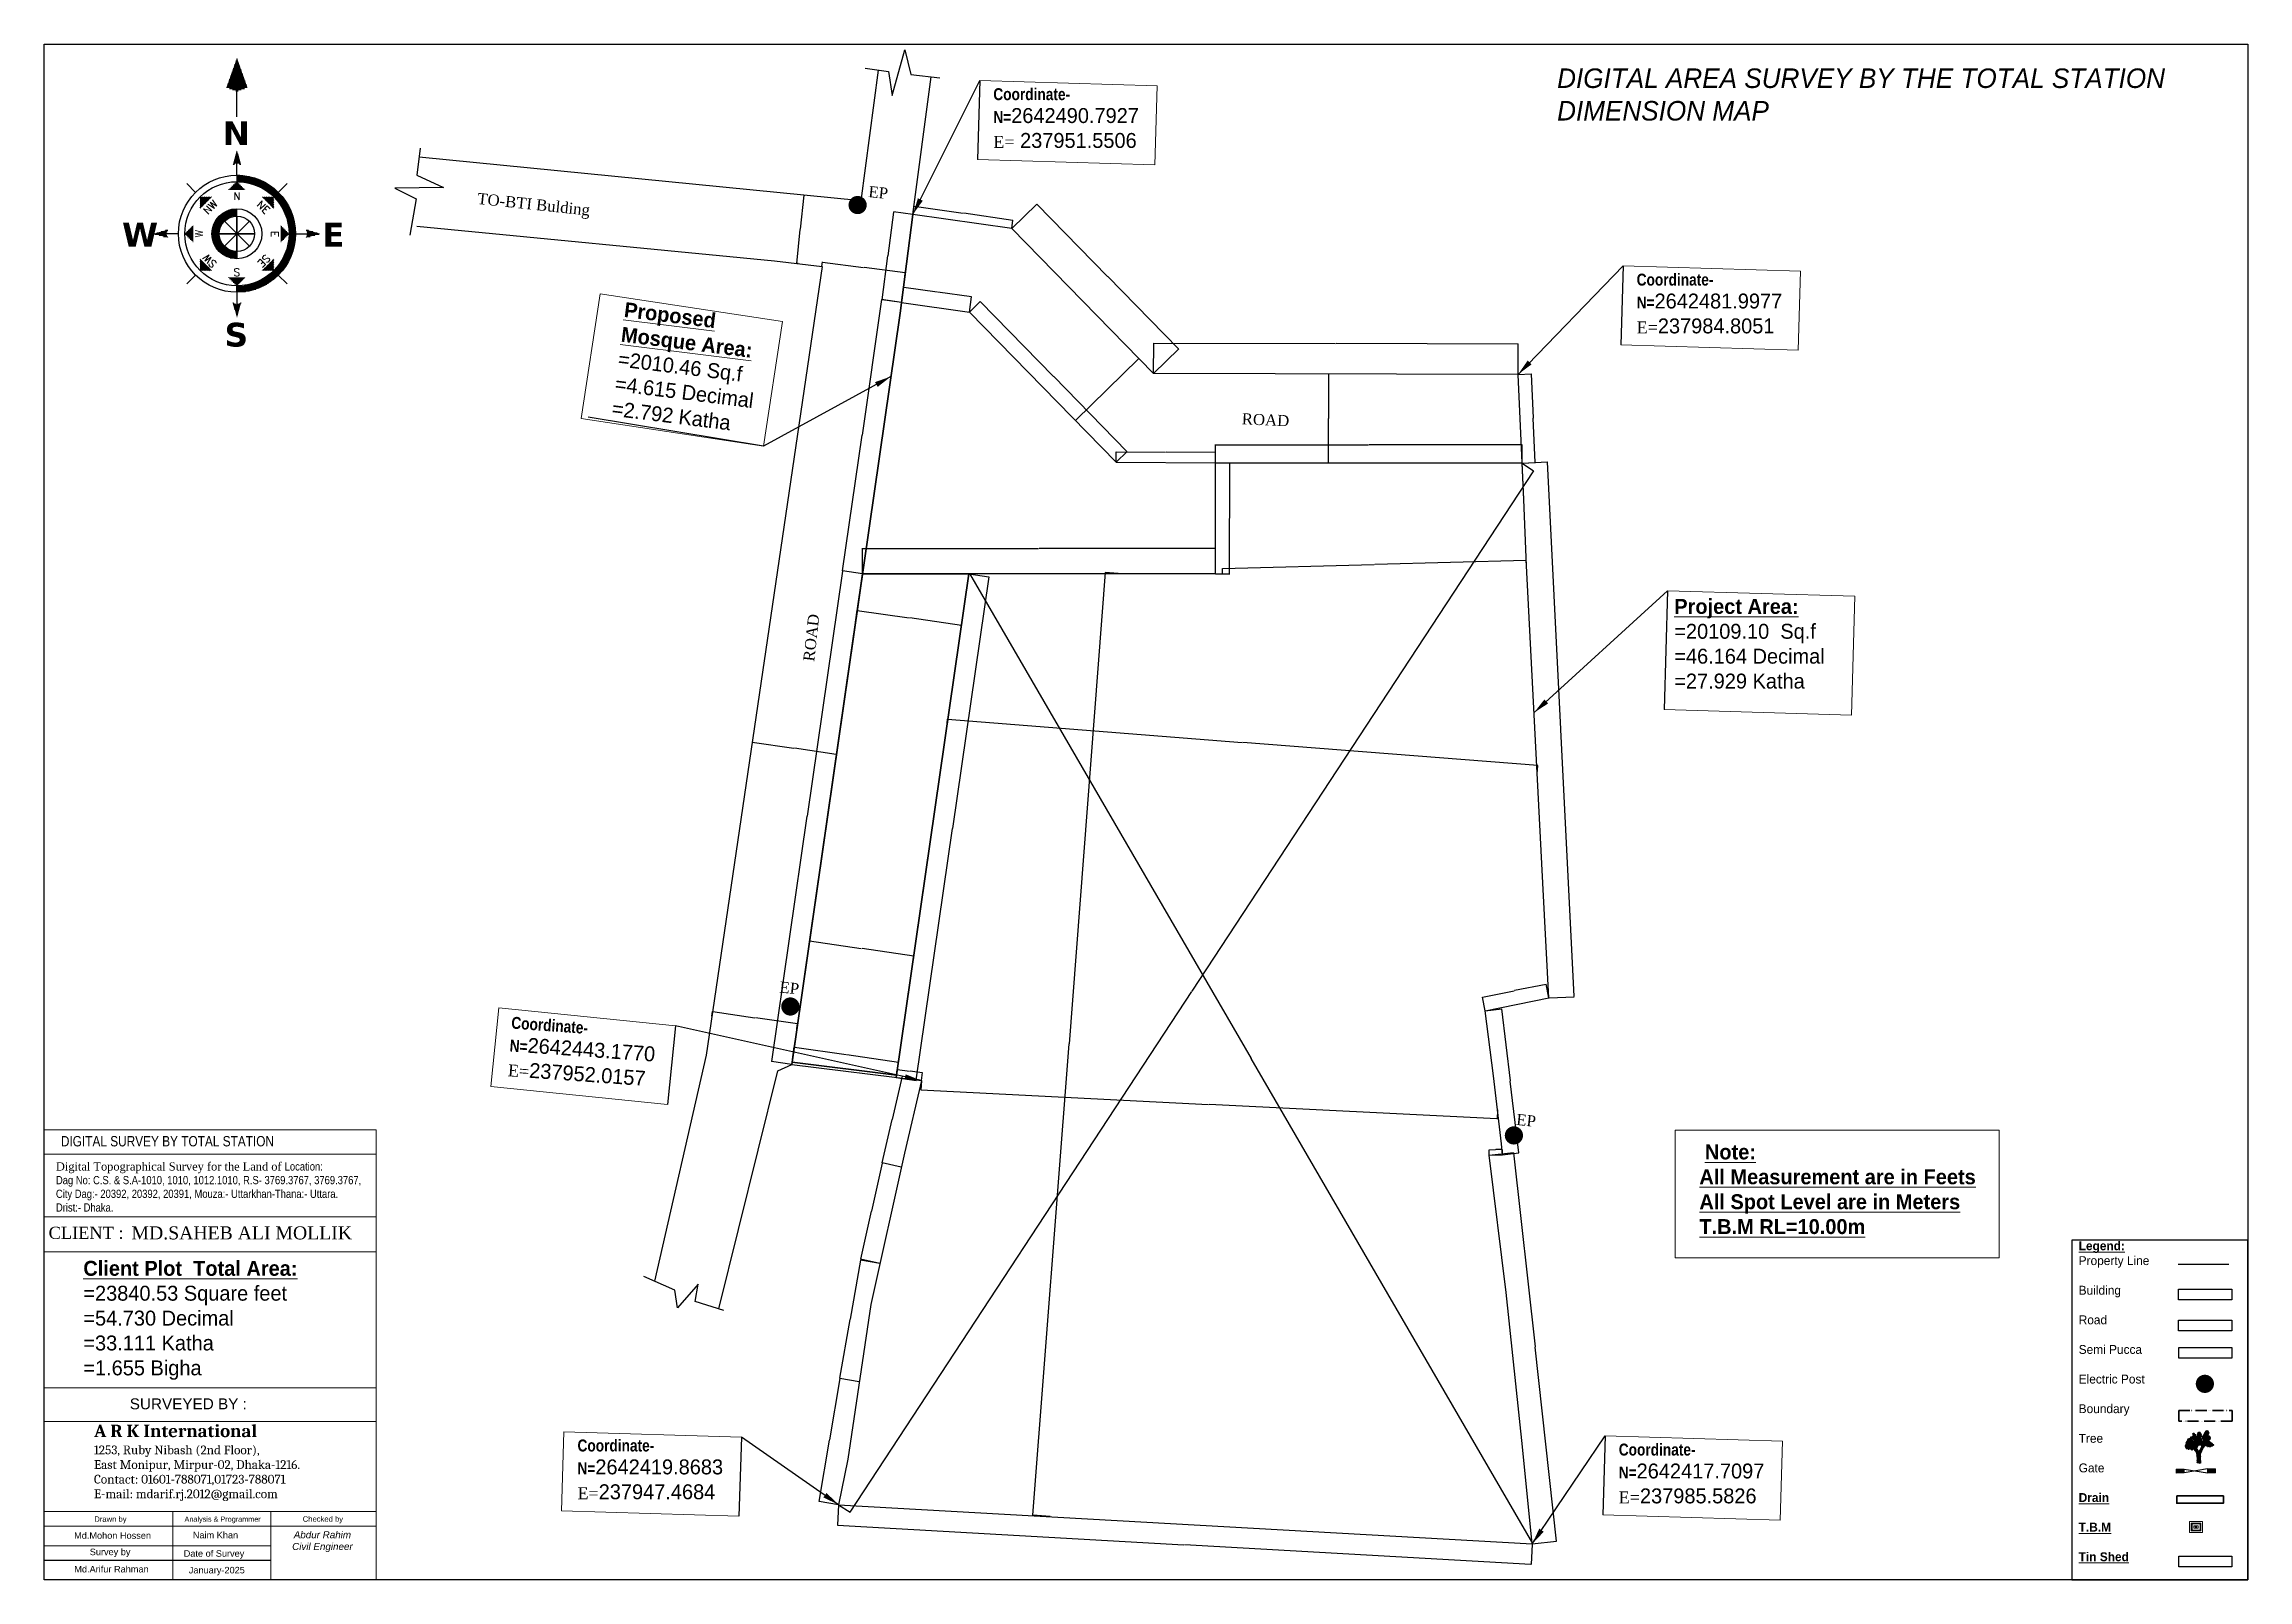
# Model space of a CAD drawing. Header units: inches. Extents: x -3571 to 5466, y -4496 to 5188.
# Drawn here: x -3571 to 1197, y -4496 to -1172 of the extents above; entities that cross this region are included whole.
import ezdxf
from ezdxf.enums import TextEntityAlignment as Align

# ---------------------------------------------------------------- set-up
doc = ezdxf.new("R2010")
doc.units = ezdxf.units.IN
doc.header["$MEASUREMENT"] = 0
doc.linetypes.add('ACAD_ISO06W100', pattern=[36, 24, -3, 0, -3, 0, -3, 0, -3])
doc.linetypes.add('BORDER', pattern=[1.75, 0.5, -0.25, 0.5, -0.25, 0, -0.25])
for name, color, linetype in [('Annotati.2', 30, 'Continuous'), ('BUILDING', 5, 'Continuous'), ('Drain', 4, 'Continuous'), ('EP', 1, 'Continuous'), ('gate', 12, 'Continuous'), ('Property Limit', 3, 'Continuous'), ('Seating Hut', 204, 'Continuous'), ('TBM', 8, 'BORDER'), ('TIN', 5, 'Continuous'), ('TREE', 3, 'Continuous')]:
    doc.layers.add(name, color=color, linetype=linetype)
for name, color, linetype, lineweight in [('Boring', 150, 'Continuous', 30), ('boundary', 212, 'ACAD_ISO06W100', 30), ('DIMENSION', 190, 'Continuous', 9), ('FURNITUER', 45, 'Continuous', 15), ('Ghat', 243, 'Continuous', 25), ('Layout_Text', 7, 'Continuous', 15), ('P1', 7, 'Continuous', 9), ('RAMP', 250, 'Continuous', 9), ('Road', 6, 'Continuous', 25), ('Semi pacca', 210, 'Continuous', 9), ('STAIR', 8, 'Continuous', 13), ('T-1', 234, 'Continuous', 9), ('text', 7, 'Continuous', 5), ('TP', 18, 'Continuous', 15), ('wall', 250, 'Continuous', 30)]:
    doc.layers.add(name, color=color, linetype=linetype, lineweight=lineweight)
doc.styles.add('MAP NAME', font='arial.ttf')
doc.styles.add('MONOTEXT', font='txt')
doc.styles.add('ROMANS', font='romans.shx')
doc.styles.add('style2', font='ARIALN.TTF')
doc.styles.add('TR', font='swisscb.ttf')
doc.dimstyles.get("Standard").update_dxf_attribs({"dimtxt": 0.18, "dimasz": 0.18, "dimexe": 0.18, "dimexo": 0.0625, "dimgap": 0.09, "dimtad": 0, "dimtih": 1, "dimtoh": 1, "dimdec": 4, "dimzin": 0, "dimdsep": 46, "dimtxsty": 'Standard', "dimcen": 0.09, "dimadec": 0, "dimazin": 0, "dimtfac": 1, "dimtdec": 4, "dimtofl": 0, "dimtmove": 0, "dimatfit": 3, "dimfxl": 1, "dimtolj": 1, "dimtzin": 0, "dimarcsym": 0})
pattern_1 = [(360, (8602.88, -8047.555), (1e-12, 22.71317), [])]

# ---------------------------------------------------------------- blocks, each defined once
blk = doc.blocks.new('dvdv')
at = {"layer": 'BUILDING'}
h = blk.add_hatch(dxfattribs=at)
h.set_pattern_fill('_USER', color=190, scale=22.713165, style=0, pattern_type=0)
h.set_pattern_definition([(360, (8602.88, -7693.992), (1e-12, 22.71317), [])])
h.paths.add_polyline_path([(8603, -4855), (8414, -5385), (8603, -5461), (8792, -5385)])
h = blk.add_hatch(dxfattribs=at)
h.set_pattern_fill('_USER', color=256, scale=22.713165, angle=180, style=0, pattern_type=0)
h.set_pattern_definition([(180, (8602.88, -8047.555), (-1e-12, -22.71317), [])])
h.paths.add_polyline_path([(8527, -6798), (8603, -6760), (8679, -6798), (8603, -6533)])
h = blk.add_hatch(color=256, dxfattribs=at)
h.paths.add_polyline_path([(8603, -8994), (8603, -9110, 1), (8603, -6985), (8603, -7101, -1)])
h.paths.add_polyline_path([(8603, -7726), (8603, -7593, 1), (8603, -8502), (8603, -8369, -1)])
h = blk.add_hatch(dxfattribs=at)
h.set_pattern_fill('_USER', color=256, scale=22.713165, angle=90, style=0, pattern_type=0)
h.set_pattern_definition([(90, (8602.88, -8047.555), (-22.71317, 1e-12), [])])
h.paths.add_polyline_path([(8754, -7253), (8603, -7101), (8451, -7253)])
h = blk.add_hatch(dxfattribs=at)
h.set_pattern_fill('_USER', color=256, scale=22.713165, style=0, pattern_type=0)
h.set_pattern_definition(pattern_1)
h.paths.add_polyline_path([(9666, -8048, 0.414214), (8603, -6985), (8603, -7101, -0.414214), (9549, -8048, -0.414214), (8603, -8994), (8603, -9110, 0.414214)])
h = blk.add_hatch(dxfattribs=at)
h.set_pattern_fill('_USER', color=256, scale=22.713165, angle=135, style=0, pattern_type=0)
h.set_pattern_definition([(135, (8602.88, -8047.555), (-16.06063, -16.06063), [])])
h.paths.add_polyline_path([(8148, -7378), (7934, -7378), (7934, -7593)])
h = blk.add_hatch(dxfattribs=at)
h.set_pattern_fill('_USER', color=256, scale=22.713165, style=0, pattern_type=0)
h.set_pattern_definition(pattern_1)
h.paths.add_polyline_path([(8603, -7726), (8603, -7593, 0.414214), (8149, -8048, 0.414214), (8603, -8502), (8603, -8369, -0.414214), (8282, -8048, -0.414214)])
h = blk.add_hatch(dxfattribs=at)
h.set_pattern_fill('_USER', color=256, scale=22.713165, angle=45, style=0, pattern_type=0)
h.set_pattern_definition([(45, (8602.88, -8047.555), (-16.06063, 16.06063), [])])
h.paths.add_polyline_path([(9272, -7593), (9272, -7378), (9058, -7378)])
h = blk.add_hatch(dxfattribs=at)
h.set_pattern_fill('_USER', color=256, scale=22.713165, style=0, pattern_type=0)
h.set_pattern_definition([(180, (8602.88, -8047.555), (1e-12, 22.71317), [])])
h.paths.add_polyline_path([(7354, -8123), (7316, -8048), (7354, -7972), (7089, -8048)])
h = blk.add_hatch(dxfattribs=at)
h.set_pattern_fill('_USER', color=256, scale=22.713165, angle=180, style=0, pattern_type=0)
h.set_pattern_definition([(180, (8602.88, -8047.555), (-1e-12, -22.71317), [])])
h.paths.add_polyline_path([(7808, -7896), (7656, -8048), (7808, -8199)])
h = blk.add_hatch(dxfattribs=at)
h.set_pattern_fill('_USER', color=256, scale=22.713165, style=0, pattern_type=0)
h.set_pattern_definition(pattern_1)
h.paths.add_polyline_path([(9398, -7896), (9398, -8199), (9549, -8048)])
h = blk.add_hatch(dxfattribs=at)
h.set_pattern_fill('_USER', color=256, scale=22.713165, style=0, pattern_type=0)
h.set_pattern_definition(pattern_1)
h.paths.add_polyline_path([(10117, -8048), (9852, -7972), (9890, -8048), (9852, -8123)])
h = blk.add_hatch(dxfattribs=at)
h.set_pattern_fill('_USER', color=256, scale=22.713165, angle=-135, style=0, pattern_type=0)
h.set_pattern_definition([(225, (8602.88, -8047.555), (16.06063, -16.06063), [])])
h.paths.add_polyline_path([(7934, -8503), (7934, -8717), (8148, -8717)])
h = blk.add_hatch(dxfattribs=at)
h.set_pattern_fill('_USER', color=256, scale=22.713165, angle=-45, style=0, pattern_type=0)
h.set_pattern_definition([(315, (8602.88, -8047.555), (16.06063, 16.06063), [])])
h.paths.add_polyline_path([(9058, -8717), (9272, -8717), (9272, -8503)])
h = blk.add_hatch(dxfattribs=at)
h.set_pattern_fill('_USER', color=256, scale=22.713165, angle=-90, style=0, pattern_type=0)
h.set_pattern_definition([(270, (8602.88, -8047.555), (22.71317, -1e-12), [])])
h.paths.add_polyline_path([(8451, -8843), (8603, -8994), (8754, -8843)])
h = blk.add_hatch(dxfattribs=at)
h.set_pattern_fill('_USER', color=256, scale=22.713165, style=0, pattern_type=0)
h.set_pattern_definition(pattern_1)
h.paths.add_polyline_path([(8679, -9297), (8603, -9335), (8527, -9297), (8603, -9562)])
at = {"layer": 'BUILDING', "color": 190}
blk.add_line((8603, -5925), (8603, -5461), dxfattribs=at)
at = {"layer": 'BUILDING'}
for p, q in [((8603, -6985), (8603, -6760)), ((7851, -7296), (7693, -7137)), ((8603, -6985), (8603, -7101)), ((9354, -7296), (9513, -7137)), ((8603, -7726), (8603, -7593)), ((8376, -8275), (8830, -7820)), ((8830, -8275), (8376, -7820)), ((8830, -7820), (8376, -8275)), ((8376, -7820), (8830, -8275)), ((8603, -8369), (8603, -7726)), ((8603, -7726), (8603, -8369)), ((7540, -8048), (7316, -8048)), ((8282, -8048), (8924, -8048)), ((8924, -8048), (8282, -8048)), ((8603, -8369), (8603, -8502)), ((9666, -8048), (9890, -8048)), ((7851, -8799), (7693, -8958)), ((9354, -8799), (9513, -8958)), ((8603, -9110), (8603, -8994)), ((8603, -9110), (8603, -9335))]:
    blk.add_line(p, q, dxfattribs=at)
for radius in [1063, 946, 454, 321]:
    blk.add_circle((8603, -8048), radius, dxfattribs=at)
at = {"layer": 'BUILDING', "color": 190}
for points in [[(8603, -4855), (8414, -5385), (8603, -5461)], [(8603, -5461), (8792, -5385), (8603, -4855)]]:
    blk.add_solid(points, dxfattribs=at)
at = {"layer": 'BUILDING'}
for points in [[(8527, -6798), (8603, -6760), (8603, -6533)], [(8603, -6533), (8679, -6798), (8603, -6760)], [(8603, -7101), (8754, -7253), (8451, -7253)], [(7934, -7378), (8148, -7378), (7934, -7593)], [(9272, -7378), (9272, -7593), (9058, -7378)], [(7089, -8048), (7354, -7972), (7316, -8048)], [(7656, -8048), (7808, -7896), (7808, -8199)], [(9549, -8048), (9398, -8199), (9398, -7896)], [(9852, -7972), (9890, -8048), (10117, -8048)], [(7354, -8123), (7316, -8048), (7089, -8048)], [(10117, -8048), (9852, -8123), (9890, -8048)], [(7934, -8717), (7934, -8503), (8148, -8717)], [(9272, -8717), (9058, -8717), (9272, -8503)], [(8603, -8994), (8451, -8843), (8754, -8843)], [(8603, -9562), (8527, -9297), (8603, -9335)], [(8679, -9297), (8603, -9335), (8603, -9562)]]:
    blk.add_solid(points, dxfattribs=at)
at = {"layer": 'BUILDING', "color": 1, "style": 'ROMANS'}
for s, height, rotation, p in [('NW', 136.3, 45, (8169, -7614)), ('NE', 136.3, 315, (9036, -7615)), ('W', 136, 90, (7982, -8048)), ('E', 136, 270, (9222, -8053)), ('SW', 136.3, 135, (8158, -8493)), ('SE', 136.3, 225, (9046, -8491))]:
    blk.add_text(s, height=height, rotation=rotation, dxfattribs=at).set_placement(p, align=Align.CENTER)
for s, p in [('N', (8603, -7434)), ('S', (8602, -8817))]:
    blk.add_text(s, height=136, dxfattribs=at).set_placement(p, align=Align.CENTER)
at = {"layer": 'BUILDING', "color": 1, "insert": (8590, -6219), "char_height": 432, "attachment_point": 5}
blk.add_mtext('{\\fVerdana|b1|i0|c0|p34;N}', dxfattribs=at)
at = {"layer": 'BUILDING', "color": 6, "insert": (6843, -8065), "char_height": 432, "attachment_point": 5}
blk.add_mtext('{\\fVerdana|b1|i0|c0|p34;W}', dxfattribs=at)
at = {"layer": 'BUILDING', "color": 74, "insert": (10355, -8065), "char_height": 432, "attachment_point": 5}
blk.add_mtext('{\\fVerdana|b1|i0|c0|p34;E}', dxfattribs=at)
at = {"layer": 'BUILDING', "color": 152, "insert": (8592, -9886), "char_height": 432, "attachment_point": 5}
blk.add_mtext('{\\fVerdana|b1|i0|c0|p34;S}', dxfattribs=at)
blk = doc.blocks.new('sjr')
at = {"layer": 'gate'}
for points in [[(1363167.36, 76875.72), (1363168.08, 76875.7), (1363168.09, 76876.05), (1363167.38, 76876.08)], [(1363170.86, 76875.59), (1363170.15, 76875.62), (1363170.16, 76875.98), (1363170.87, 76875.95)]]:
    blk.add_hatch(color=256, dxfattribs=at).paths.add_polyline_path(points)
blk.add_lwpolyline([(1363170.16, 76875.98), (1363168.08, 76875.7), (1363168.09, 76876.05), (1363170.15, 76875.62)], dxfattribs=at)
at = {"layer": 'RAMP', "linetype": 'Continuous'}
for points in [[(1363167.36, 76875.72), (1363168.08, 76875.7), (1363168.09, 76876.05), (1363167.38, 76876.08)], [(1363170.86, 76875.59), (1363170.15, 76875.62), (1363170.16, 76875.98), (1363170.87, 76875.95)]]:
    blk.add_lwpolyline(points, close=True, dxfattribs=at)
blk = doc.blocks.new('tbm1')
at = {"layer": 'TP', "linetype": 'Continuous'}
blk.add_hatch(color=3, dxfattribs=at).paths.add_polyline_path([(-0.05, 0, 1), (0.05, 0, 1)])
at = {"layer": 'TP', "color": 1, "linetype": 'Continuous'}
for points in [[(-0.48, 0.41), (0.5, 0.41), (0.5, -0.42), (-0.48, -0.42)], [(-0.36, 0.29), (0.38, 0.29), (0.38, -0.3), (-0.36, -0.3)]]:
    blk.add_lwpolyline(points, close=True, dxfattribs=at)
at = {"layer": 'TP', "color": 4, "linetype": 'Continuous'}
for points in [[(-0.3, 0.23), (0.32, 0.23), (0.32, -0.24), (-0.3, -0.24)], [(-0.15, 0.08), (0.17, 0.08), (0.17, -0.09), (-0.15, -0.09)]]:
    blk.add_lwpolyline(points, close=True, dxfattribs=at)
at = {"layer": 'TP', "color": 3, "linetype": 'Continuous'}
blk.add_circle((0, 0), 0.05, dxfattribs=at)
blk = doc.blocks.new('*D207')
at = {"layer": 'Defpoints', "color": 0, "linetype": 'ByBlock'}
for p in [(-373.2, -2039.6), (-1036.9, -2078.7), (-373.2, -2079.1)]:
    blk.add_point(p, dxfattribs=at)
at = {"layer": 'DIMENSION', "color": 0, "linetype": 'ByBlock', "lineweight": -2}
for p, q in [((-1036.9, -2078.6), (-1036.9, -2039)), ((-1036.7, -2039.2), (-705.8, -2039.4)), ((-373.4, -2039.6), (-704.3, -2039.4)), ((-373.2, -2079), (-373.2, -2039.4))]:
    blk.add_line(p, q, dxfattribs=at)
at = {"layer": 'DIMENSION', "color": 0, "linetype": 'ByBlock'}
for points in [[(-1036.7, -2039.1), (-1036.7, -2039.2), (-1036.9, -2039.2)], [(-373.4, -2039.6), (-373.4, -2039.6), (-373.2, -2039.6)]]:
    blk.add_solid(points, dxfattribs=at)
at = {"layer": 'DIMENSION', "color": 0, "linetype": 'ByBlock', "lineweight": 0, "insert": (-705, -2039.4), "char_height": 0.18, "attachment_point": 5}
blk.add_mtext('\\A1;663.6669', dxfattribs=at)
blk = doc.blocks.new('*D208')
at = {"layer": 'Defpoints', "color": 0, "linetype": 'ByBlock'}
for p in [(-382, -1887.1), (-353.5, -1885.8), (-373.2, -2079.1)]:
    blk.add_point(p, dxfattribs=at)
at = {"layer": 'DIMENSION', "color": 0, "linetype": 'ByBlock', "lineweight": -2}
for p, q in [((-381.9, -1887.1), (-353.3, -1885.8)), ((-353.5, -1886), (-349.1, -1981.6)), ((-344.7, -2077.6), (-349.1, -1982)), ((-373.2, -2079.1), (-344.5, -2077.8))]:
    blk.add_line(p, q, dxfattribs=at)
at = {"layer": 'DIMENSION', "color": 0, "linetype": 'ByBlock'}
for points in [[(-353.4, -1886), (-353.5, -1886), (-353.5, -1885.8)], [(-344.7, -2077.6), (-344.8, -2077.6), (-344.7, -2077.8)]]:
    blk.add_solid(points, dxfattribs=at)
at = {"layer": 'DIMENSION', "color": 0, "linetype": 'ByBlock', "lineweight": 0, "insert": (-349.1, -1981.8), "char_height": 0.18, "attachment_point": 5}
blk.add_mtext('\\A1;192.2047', dxfattribs=at)
blk = doc.blocks.new('*D209')
at = {"layer": 'Defpoints', "color": 0, "linetype": 'ByBlock'}
for p in [(-373.2, -2079.1), (-315.1, -3236.6), (-260.7, -3233.8)]:
    blk.add_point(p, dxfattribs=at)
at = {"layer": 'DIMENSION', "color": 0, "linetype": 'ByBlock', "lineweight": -2}
for p, q in [((-373.2, -2079.1), (-318.6, -2076.4)), ((-318.8, -2076.5), (-289.8, -2654.9)), ((-260.7, -3233.6), (-289.7, -2655.3)), ((-315, -3236.5), (-260.5, -3233.8))]:
    blk.add_line(p, q, dxfattribs=at)
at = {"layer": 'DIMENSION', "color": 0, "linetype": 'ByBlock'}
for points in [[(-318.8, -2076.5), (-318.8, -2076.5), (-318.8, -2076.4)], [(-260.7, -3233.6), (-260.7, -3233.6), (-260.7, -3233.8)]]:
    blk.add_solid(points, dxfattribs=at)
at = {"layer": 'DIMENSION', "color": 0, "linetype": 'ByBlock', "lineweight": 0, "insert": (-289.8, -2655.1), "char_height": 0.18, "attachment_point": 5}
blk.add_mtext('\\A1;1158.9157', dxfattribs=at)
blk = doc.blocks.new('*D210')
at = {"layer": 'Defpoints', "color": 0, "linetype": 'ByBlock'}
for p in [(-458.8, -3234.7), (-315.1, -3236.6), (-452.9, -3264.2)]:
    blk.add_point(p, dxfattribs=at)
at = {"layer": 'DIMENSION', "color": 0, "linetype": 'ByBlock', "lineweight": -2}
for p, q in [((-452.9, -3264.2), (-458.8, -3234.5)), ((-458.6, -3234.6), (-390.5, -3221)), ((-321.2, -3207), (-389.3, -3220.7)), ((-315.1, -3236.5), (-321.1, -3206.8))]:
    blk.add_line(p, q, dxfattribs=at)
at = {"layer": 'DIMENSION', "color": 0, "linetype": 'ByBlock'}
for points in [[(-458.6, -3234.6), (-458.6, -3234.7), (-458.8, -3234.7)], [(-321.2, -3207), (-321.2, -3207.1), (-321, -3207)]]:
    blk.add_solid(points, dxfattribs=at)
at = {"layer": 'DIMENSION', "color": 0, "linetype": 'ByBlock', "lineweight": 0, "insert": (-389.9, -3220.8), "char_height": 0.18, "attachment_point": 5}
blk.add_mtext('\\A1;140.5102', dxfattribs=at)
blk = doc.blocks.new('*D211')
at = {"layer": 'Defpoints', "color": 0, "linetype": 'ByBlock'}
for p in [(-452.9, -3264.2), (-380.2, -3572.1), (-415.6, -3576.3)]:
    blk.add_point(p, dxfattribs=at)
at = {"layer": 'DIMENSION', "color": 0, "linetype": 'ByBlock', "lineweight": -2}
for p, q in [((-452.8, -3264.2), (-417.3, -3260)), ((-417.5, -3260.2), (-398.9, -3415.8)), ((-380.3, -3571.9), (-398.8, -3416.2)), ((-415.6, -3576.3), (-380.1, -3572))]:
    blk.add_line(p, q, dxfattribs=at)
at = {"layer": 'DIMENSION', "color": 0, "linetype": 'ByBlock'}
for points in [[(-417.4, -3260.2), (-417.5, -3260.2), (-417.5, -3260)], [(-380.2, -3571.9), (-380.3, -3571.9), (-380.2, -3572.1)]]:
    blk.add_solid(points, dxfattribs=at)
at = {"layer": 'DIMENSION', "color": 0, "linetype": 'ByBlock', "lineweight": 0, "insert": (-398.9, -3416), "char_height": 0.18, "attachment_point": 5}
blk.add_mtext('\\A1;314.2583', dxfattribs=at)
blk = doc.blocks.new('*D212')
at = {"layer": 'Defpoints', "color": 0, "linetype": 'ByBlock'}
for p in [(-444.8, -3565.1), (-444.5, -3577), (-415.6, -3576.3)]:
    blk.add_point(p, dxfattribs=at)
at = {"layer": 'DIMENSION', "color": 0, "linetype": 'ByBlock', "lineweight": -2}
for p, q in [((-444.5, -3576.9), (-444.8, -3564.9)), ((-444.7, -3565.1), (-431, -3564.7)), ((-416.1, -3564.4), (-429.7, -3564.7)), ((-415.6, -3576.2), (-415.9, -3564.2))]:
    blk.add_line(p, q, dxfattribs=at)
at = {"layer": 'DIMENSION', "color": 0, "linetype": 'ByBlock'}
for points in [[(-444.7, -3565), (-444.7, -3565.1), (-444.8, -3565.1)], [(-416.1, -3564.3), (-416.1, -3564.4), (-415.9, -3564.4)]]:
    blk.add_solid(points, dxfattribs=at)
at = {"layer": 'DIMENSION', "color": 0, "linetype": 'ByBlock', "lineweight": 0, "insert": (-430.4, -3564.7), "char_height": 0.18, "attachment_point": 5}
blk.add_mtext('\\A1;28.9258', dxfattribs=at)
blk = doc.blocks.new('*D200')
at = {"layer": 'Defpoints', "color": 0, "linetype": 'ByBlock'}
for p in [(-444.5, -3577), (-351.4, -4418.1), (-298.7, -4412.3)]:
    blk.add_point(p, dxfattribs=at)
at = {"layer": 'DIMENSION', "color": 0, "linetype": 'ByBlock', "lineweight": -2}
for p, q in [((-444.5, -3577), (-391.7, -3571.1)), ((-391.8, -3571.3), (-345.3, -3991.5)), ((-298.7, -4412.1), (-345.3, -3991.9)), ((-351.3, -4418.1), (-298.5, -4412.3))]:
    blk.add_line(p, q, dxfattribs=at)
at = {"layer": 'DIMENSION', "color": 0, "linetype": 'ByBlock'}
for points in [[(-391.8, -3571.3), (-391.9, -3571.3), (-391.9, -3571.2)], [(-298.7, -4412.1), (-298.8, -4412.1), (-298.7, -4412.3)]]:
    blk.add_solid(points, dxfattribs=at)
at = {"layer": 'DIMENSION', "color": 0, "linetype": 'ByBlock', "lineweight": 0, "insert": (-345.3, -3991.7), "char_height": 0.18, "attachment_point": 5}
blk.add_mtext('\\A1;846.2556', dxfattribs=at)
blk = doc.blocks.new('*D213')
at = {"layer": 'Defpoints', "color": 0, "linetype": 'ByBlock'}
for p in [(-1851.9, -4333.1), (-1854.4, -4377.3), (-351.4, -4418.1)]:
    blk.add_point(p, dxfattribs=at)
at = {"layer": 'DIMENSION', "color": 0, "linetype": 'ByBlock', "lineweight": -2}
for p, q in [((-1851.9, -4333.2), (-1854.4, -4377.5)), ((-1854.3, -4377.3), (-1104.9, -4419.7)), ((-354.1, -4462.3), (-1103.4, -4419.8)), ((-351.4, -4418.2), (-353.9, -4462.4))]:
    blk.add_line(p, q, dxfattribs=at)
at = {"layer": 'DIMENSION', "color": 0, "linetype": 'ByBlock'}
for points in [[(-1854.3, -4377.3), (-1854.3, -4377.3), (-1854.4, -4377.3)], [(-354.1, -4462.2), (-354.1, -4462.3), (-353.9, -4462.3)]]:
    blk.add_solid(points, dxfattribs=at)
at = {"layer": 'DIMENSION', "color": 0, "linetype": 'ByBlock', "lineweight": 0, "insert": (-1104.2, -4419.8), "char_height": 0.18, "attachment_point": 5}
blk.add_mtext('\\A1;1502.9594', dxfattribs=at)
blk = doc.blocks.new('*D214')
at = {"layer": 'Defpoints', "color": 0, "linetype": 'ByBlock'}
for p in [(-1849.2, -4060.1), (-1807.3, -4067.1), (-1851.9, -4333.1)]:
    blk.add_point(p, dxfattribs=at)
at = {"layer": 'DIMENSION', "color": 0, "linetype": 'ByBlock', "lineweight": -2}
for p, q in [((-1849.2, -4060.3), (-1871.5, -4192.9)), ((-1807.3, -4067.1), (-1849.3, -4060.1)), ((-1893.8, -4325.9), (-1871.5, -4193.3)), ((-1852, -4333.1), (-1894, -4326.1))]:
    blk.add_line(p, q, dxfattribs=at)
at = {"layer": 'DIMENSION', "color": 0, "linetype": 'ByBlock'}
for points in [[(-1849.2, -4060.3), (-1849.2, -4060.3), (-1849.2, -4060.1)], [(-1893.8, -4325.9), (-1893.7, -4325.9), (-1893.8, -4326.1)]]:
    blk.add_solid(points, dxfattribs=at)
at = {"layer": 'DIMENSION', "color": 0, "linetype": 'ByBlock', "lineweight": 0, "insert": (-1871.5, -4193.1), "char_height": 0.18, "attachment_point": 5}
blk.add_mtext('\\A1;269.7366', dxfattribs=at)
blk = doc.blocks.new('*D215')
at = {"layer": 'Defpoints', "color": 0, "linetype": 'ByBlock'}
for p in [(-1804.6, -3803.8), (-1762.6, -3811.2), (-1807.3, -4067.1)]:
    blk.add_point(p, dxfattribs=at)
at = {"layer": 'DIMENSION', "color": 0, "linetype": 'ByBlock', "lineweight": -2}
for p, q in [((-1804.6, -3804), (-1826.9, -3931.6)), ((-1762.7, -3811.2), (-1804.8, -3803.8)), ((-1849.3, -4059.6), (-1827, -3932)), ((-1807.3, -4067.1), (-1849.5, -4059.7))]:
    blk.add_line(p, q, dxfattribs=at)
at = {"layer": 'DIMENSION', "color": 0, "linetype": 'ByBlock'}
for points in [[(-1804.7, -3804), (-1804.6, -3804), (-1804.6, -3803.8)], [(-1849.3, -4059.6), (-1849.2, -4059.6), (-1849.3, -4059.8)]]:
    blk.add_solid(points, dxfattribs=at)
at = {"layer": 'DIMENSION', "color": 0, "linetype": 'ByBlock', "lineweight": 0, "insert": (-1826.9, -3931.8), "char_height": 0.18, "attachment_point": 5}
blk.add_mtext('\\A1;259.8166', dxfattribs=at)
blk = doc.blocks.new('*D216')
at = {"layer": 'Defpoints', "color": 0, "linetype": 'ByBlock'}
for p in [(-1757.8, -3593.6), (-1716.2, -3602.9), (-1762.6, -3811.2)]:
    blk.add_point(p, dxfattribs=at)
at = {"layer": 'DIMENSION', "color": 0, "linetype": 'ByBlock', "lineweight": -2}
for p, q in [((-1757.8, -3593.8), (-1780.9, -3697.6)), ((-1716.3, -3602.9), (-1758, -3593.6)), ((-1804.1, -3801.7), (-1781, -3698)), ((-1762.7, -3811.2), (-1804.3, -3801.9))]:
    blk.add_line(p, q, dxfattribs=at)
at = {"layer": 'DIMENSION', "color": 0, "linetype": 'ByBlock'}
for points in [[(-1757.9, -3593.8), (-1757.8, -3593.8), (-1757.8, -3593.6)], [(-1804.2, -3801.7), (-1804.1, -3801.7), (-1804.2, -3801.9)]]:
    blk.add_solid(points, dxfattribs=at)
at = {"layer": 'DIMENSION', "color": 0, "linetype": 'ByBlock', "lineweight": 0, "insert": (-1781, -3697.8), "char_height": 0.18, "attachment_point": 5}
blk.add_mtext('\\A1;213.3811', dxfattribs=at)
blk = doc.blocks.new('*D217')
at = {"layer": 'Defpoints', "color": 0, "linetype": 'ByBlock'}
for p in [(-1714.4, -3405.9), (-1672.9, -3415.5), (-1716.2, -3602.9)]:
    blk.add_point(p, dxfattribs=at)
at = {"layer": 'DIMENSION', "color": 0, "linetype": 'ByBlock', "lineweight": -2}
for p, q in [((-1714.4, -3406), (-1736, -3499.4)), ((-1673, -3415.4), (-1714.6, -3405.8)), ((-1757.7, -3593.1), (-1736.1, -3499.8)), ((-1716.3, -3602.9), (-1757.9, -3593.2))]:
    blk.add_line(p, q, dxfattribs=at)
at = {"layer": 'DIMENSION', "color": 0, "linetype": 'ByBlock'}
for points in [[(-1714.5, -3406), (-1714.4, -3406.1), (-1714.4, -3405.9)], [(-1757.7, -3593.1), (-1757.7, -3593.1), (-1757.7, -3593.3)]]:
    blk.add_solid(points, dxfattribs=at)
at = {"layer": 'DIMENSION', "color": 0, "linetype": 'ByBlock', "lineweight": 0, "insert": (-1736.1, -3499.6), "char_height": 0.18, "attachment_point": 5}
blk.add_mtext('\\A1;192.3630', dxfattribs=at)
blk = doc.blocks.new('*D218')
at = {"layer": 'Defpoints', "color": 0, "linetype": 'ByBlock'}
for p in [(-1952.7, -3375.4), (-1722.3, -3376), (-1727.1, -3408.7)]:
    blk.add_point(p, dxfattribs=at)
at = {"layer": 'DIMENSION', "color": 0, "linetype": 'ByBlock', "lineweight": -2}
for p, q in [((-1952.7, -3375.3), (-1947.9, -3342.5)), ((-1947.7, -3342.7), (-1835.8, -3359.2)), ((-1722.5, -3375.9), (-1834.4, -3359.4)), ((-1727.1, -3408.6), (-1722.3, -3375.8))]:
    blk.add_line(p, q, dxfattribs=at)
at = {"layer": 'DIMENSION', "color": 0, "linetype": 'ByBlock'}
for points in [[(-1947.7, -3342.7), (-1947.7, -3342.8), (-1947.9, -3342.7)], [(-1722.5, -3375.9), (-1722.5, -3376), (-1722.3, -3376)]]:
    blk.add_solid(points, dxfattribs=at)
at = {"layer": 'DIMENSION', "color": 0, "linetype": 'ByBlock', "lineweight": 0, "insert": (-1835.1, -3359.3), "char_height": 0.18, "attachment_point": 5}
blk.add_mtext('\\A1;228.0012', dxfattribs=at)
blk = doc.blocks.new('*D201')
at = {"layer": 'Defpoints', "color": 0, "linetype": 'ByBlock'}
for p in [(-1727.1, -3408.7), (-1672.9, -3415.5), (-1670.7, -3398.2)]:
    blk.add_point(p, dxfattribs=at)
at = {"layer": 'DIMENSION', "color": 0, "linetype": 'ByBlock', "lineweight": -2}
for p, q in [((-1727.1, -3408.6), (-1724.9, -3391.2)), ((-1724.8, -3391.4), (-1698.5, -3394.7)), ((-1670.9, -3398.2), (-1697.2, -3394.9)), ((-1672.9, -3415.4), (-1670.7, -3398))]:
    blk.add_line(p, q, dxfattribs=at)
at = {"layer": 'DIMENSION', "color": 0, "linetype": 'ByBlock'}
for points in [[(-1724.8, -3391.4), (-1724.8, -3391.5), (-1725, -3391.4)], [(-1670.9, -3398.2), (-1670.9, -3398.2), (-1670.7, -3398.2)]]:
    blk.add_solid(points, dxfattribs=at)
at = {"layer": 'DIMENSION', "color": 0, "linetype": 'ByBlock', "lineweight": 0, "insert": (-1697.9, -3394.8), "char_height": 0.18, "attachment_point": 5}
blk.add_mtext('\\A1;54.6544', dxfattribs=at)
blk = doc.blocks.new('*D219')
at = {"layer": 'Defpoints', "color": 0, "linetype": 'ByBlock'}
for p in [(-1914.9, -3113.2), (-1689.2, -3145.7), (-1689.2, -3145.7)]:
    blk.add_point(p, dxfattribs=at)
at = {"layer": 'DIMENSION', "color": 0, "linetype": 'ByBlock', "lineweight": -2}
for p, q in [((-1914.9, -3113.1), (-1914.9, -3113)), ((-1914.7, -3113.2), (-1802.8, -3129.3)), ((-1689.4, -3145.7), (-1801.3, -3129.6)), ((-1689.2, -3145.7), (-1689.2, -3145.5))]:
    blk.add_line(p, q, dxfattribs=at)
at = {"layer": 'DIMENSION', "color": 0, "linetype": 'ByBlock'}
for points in [[(-1914.7, -3113.2), (-1914.7, -3113.2), (-1914.9, -3113.2)], [(-1689.4, -3145.7), (-1689.4, -3145.7), (-1689.2, -3145.7)]]:
    blk.add_solid(points, dxfattribs=at)
at = {"layer": 'DIMENSION', "color": 0, "linetype": 'ByBlock', "lineweight": 0, "insert": (-1802.1, -3129.5), "char_height": 0.18, "attachment_point": 5}
blk.add_mtext('\\A1;227.9996', dxfattribs=at)
blk = doc.blocks.new('*D220')
at = {"layer": 'Defpoints', "color": 0, "linetype": 'ByBlock'}
for p in [(-2126, -3275.8), (-2124.5, -3265.9), (-1942.2, -3302.7)]:
    blk.add_point(p, dxfattribs=at)
at = {"layer": 'DIMENSION', "color": 0, "linetype": 'ByBlock', "lineweight": -2}
for p, q in [((-2125.9, -3275.7), (-2124.5, -3265.7)), ((-2124.3, -3265.9), (-2033.3, -3279.3)), ((-1941, -3292.8), (-2032, -3279.5)), ((-1942.2, -3302.7), (-1940.7, -3292.7))]:
    blk.add_line(p, q, dxfattribs=at)
at = {"layer": 'DIMENSION', "color": 0, "linetype": 'ByBlock'}
for points in [[(-2124.3, -3265.9), (-2124.3, -3266), (-2124.5, -3265.9)], [(-1940.9, -3292.8), (-1941, -3292.9), (-1940.8, -3292.9)]]:
    blk.add_solid(points, dxfattribs=at)
at = {"layer": 'DIMENSION', "color": 0, "linetype": 'ByBlock', "lineweight": 0, "insert": (-2032.6, -3279.4), "char_height": 0.18, "attachment_point": 5}
blk.add_mtext('\\A1;185.6999', dxfattribs=at)
blk = doc.blocks.new('*D221')
at = {"layer": 'Defpoints', "color": 0, "linetype": 'ByBlock'}
for p in [(-2038.9, -2682.6), (-2038.9, -2682.6), (-1856.7, -2709.3)]:
    blk.add_point(p, dxfattribs=at)
at = {"layer": 'DIMENSION', "color": 0, "linetype": 'ByBlock', "lineweight": -2}
for p, q in [((-2038.9, -2682.7), (-2038.9, -2682.8)), ((-2038.7, -2682.6), (-1948.5, -2695.9)), ((-1856.9, -2709.3), (-1947.1, -2696.1)), ((-1856.7, -2709.4), (-1856.7, -2709.5))]:
    blk.add_line(p, q, dxfattribs=at)
at = {"layer": 'DIMENSION', "color": 0, "linetype": 'ByBlock'}
for points in [[(-2038.7, -2682.6), (-2038.7, -2682.7), (-2038.9, -2682.6)], [(-1856.8, -2709.3), (-1856.9, -2709.3), (-1856.7, -2709.3)]]:
    blk.add_solid(points, dxfattribs=at)
at = {"layer": 'DIMENSION', "color": 0, "linetype": 'ByBlock', "lineweight": 0, "insert": (-1947.8, -2696), "char_height": 0.18, "attachment_point": 5}
blk.add_mtext('\\A1;184.1927', dxfattribs=at)
blk = doc.blocks.new('*D222')
at = {"layer": 'Defpoints', "color": 0, "linetype": 'ByBlock'}
for p in [(-1815.5, -2423.4), (-1586.1, -2430.3), (-1589.8, -2456)]:
    blk.add_point(p, dxfattribs=at)
at = {"layer": 'DIMENSION', "color": 0, "linetype": 'ByBlock', "lineweight": -2}
for p, q in [((-1815.5, -2423.4), (-1811.7, -2397.6)), ((-1811.6, -2397.8), (-1699.6, -2413.9)), ((-1586.3, -2430.3), (-1698.2, -2414.2)), ((-1589.8, -2455.9), (-1586.1, -2430.1))]:
    blk.add_line(p, q, dxfattribs=at)
at = {"layer": 'DIMENSION', "color": 0, "linetype": 'ByBlock'}
for points in [[(-1811.6, -2397.8), (-1811.6, -2397.8), (-1811.8, -2397.8)], [(-1586.3, -2430.3), (-1586.3, -2430.3), (-1586.1, -2430.3)]]:
    blk.add_solid(points, dxfattribs=at)
at = {"layer": 'DIMENSION', "color": 0, "linetype": 'ByBlock', "lineweight": 0, "insert": (-1698.9, -2414.1), "char_height": 0.18, "attachment_point": 5}
blk.add_mtext('\\A1;227.9993', dxfattribs=at)
blk = doc.blocks.new('*D223')
at = {"layer": 'Defpoints', "color": 0, "linetype": 'ByBlock'}
for p in [(-1036.9, -2263.5), (-1800.4, -2318.7), (-1036.9, -2318.7)]:
    blk.add_point(p, dxfattribs=at)
at = {"layer": 'DIMENSION', "color": 0, "linetype": 'ByBlock', "lineweight": -2}
for p, q in [((-1800.4, -2318.6), (-1800.4, -2263.3)), ((-1800.2, -2263.5), (-1419.3, -2263.5)), ((-1037.1, -2263.5), (-1417.9, -2263.5)), ((-1036.9, -2318.6), (-1036.9, -2263.3))]:
    blk.add_line(p, q, dxfattribs=at)
at = {"layer": 'DIMENSION', "color": 0, "linetype": 'ByBlock'}
for points in [[(-1800.2, -2263.4), (-1800.2, -2263.5), (-1800.4, -2263.5)], [(-1037.1, -2263.4), (-1037.1, -2263.5), (-1036.9, -2263.5)]]:
    blk.add_solid(points, dxfattribs=at)
at = {"layer": 'DIMENSION', "color": 0, "linetype": 'ByBlock', "lineweight": 0, "insert": (-1418.6, -2263.5), "char_height": 0.18, "attachment_point": 5}
blk.add_mtext('\\A1;763.4524', dxfattribs=at)
blk = doc.blocks.new('*D224')
at = {"layer": 'Defpoints', "color": 0, "linetype": 'ByBlock'}
for p in [(-1036.9, -2078.7), (-1005.9, -2078.7), (-1036.9, -2318.7)]:
    blk.add_point(p, dxfattribs=at)
at = {"layer": 'DIMENSION', "color": 0, "linetype": 'ByBlock', "lineweight": -2}
for p, q in [((-1036.8, -2078.7), (-1005.7, -2078.7)), ((-1005.9, -2078.8), (-1005.9, -2198.5)), ((-1005.9, -2318.5), (-1005.9, -2198.8)), ((-1036.8, -2318.7), (-1005.7, -2318.7))]:
    blk.add_line(p, q, dxfattribs=at)
at = {"layer": 'DIMENSION', "color": 0, "linetype": 'ByBlock'}
for points in [[(-1005.9, -2078.8), (-1005.8, -2078.8), (-1005.9, -2078.7)], [(-1005.9, -2318.5), (-1005.8, -2318.5), (-1005.9, -2318.7)]]:
    blk.add_solid(points, dxfattribs=at)
at = {"layer": 'DIMENSION', "color": 0, "linetype": 'ByBlock', "lineweight": 0, "insert": (-1005.9, -2198.7), "char_height": 0.18, "attachment_point": 5}
blk.add_mtext('\\A1;240.0000', dxfattribs=at)
blk = doc.blocks.new('*D225')
at = {"layer": 'Defpoints', "color": 0, "linetype": 'ByBlock'}
for p in [(-1251.4, -2076.8), (-1251.2, -2054.5), (-1036.9, -2078.7)]:
    blk.add_point(p, dxfattribs=at)
at = {"layer": 'DIMENSION', "color": 0, "linetype": 'ByBlock', "lineweight": -2}
for p, q in [((-1251.4, -2076.7), (-1251.2, -2054.3)), ((-1251, -2054.5), (-1144.6, -2055.4)), ((-1036.9, -2056.4), (-1143.3, -2055.4)), ((-1036.9, -2078.6), (-1036.7, -2056.2))]:
    blk.add_line(p, q, dxfattribs=at)
at = {"layer": 'DIMENSION', "color": 0, "linetype": 'ByBlock'}
for points in [[(-1251, -2054.5), (-1251, -2054.5), (-1251.2, -2054.5)], [(-1036.9, -2056.3), (-1036.9, -2056.4), (-1036.7, -2056.4)]]:
    blk.add_solid(points, dxfattribs=at)
at = {"layer": 'DIMENSION', "color": 0, "linetype": 'ByBlock', "lineweight": 0, "insert": (-1143.9, -2055.4), "char_height": 0.18, "attachment_point": 5}
blk.add_mtext('\\A1;214.4857', dxfattribs=at)
blk = doc.blocks.new('*D226')
at = {"layer": 'Defpoints', "color": 0, "linetype": 'ByBlock'}
for p in [(-1569.1, -1752.3), (-1545.6, -1729.4), (-1251.4, -2076.8)]:
    blk.add_point(p, dxfattribs=at)
at = {"layer": 'DIMENSION', "color": 0, "linetype": 'ByBlock', "lineweight": -2}
for p, q in [((-1569, -1752.3), (-1545.5, -1729.3)), ((-1545.5, -1729.5), (-1387, -1891.4)), ((-1228.1, -2053.7), (-1386.6, -1891.8)), ((-1251.3, -2076.7), (-1227.8, -2053.7))]:
    blk.add_line(p, q, dxfattribs=at)
at = {"layer": 'DIMENSION', "color": 0, "linetype": 'ByBlock'}
for points in [[(-1545.5, -1729.5), (-1545.5, -1729.5), (-1545.6, -1729.4)], [(-1228.1, -2053.7), (-1228.1, -2053.7), (-1228, -2053.9)]]:
    blk.add_solid(points, dxfattribs=at)
at = {"layer": 'DIMENSION', "color": 0, "linetype": 'ByBlock', "lineweight": 0, "insert": (-1386.8, -1891.6), "char_height": 0.18, "attachment_point": 5}
blk.add_mtext('\\A1;454.0913', dxfattribs=at)
blk = doc.blocks.new('*D227')
at = {"layer": 'Defpoints', "color": 0, "linetype": 'ByBlock'}
for p in [(-1711.2, -1698.3), (-1716, -1731.2), (-1569.1, -1752.3)]:
    blk.add_point(p, dxfattribs=at)
at = {"layer": 'DIMENSION', "color": 0, "linetype": 'ByBlock', "lineweight": -2}
for p, q in [((-1716, -1731.1), (-1711.2, -1698.1)), ((-1711.1, -1698.3), (-1638.4, -1708.7)), ((-1564.5, -1719.4), (-1637.1, -1708.9)), ((-1569.1, -1752.3), (-1564.3, -1719.2))]:
    blk.add_line(p, q, dxfattribs=at)
at = {"layer": 'DIMENSION', "color": 0, "linetype": 'ByBlock'}
for points in [[(-1711.1, -1698.3), (-1711.1, -1698.3), (-1711.2, -1698.3)], [(-1564.5, -1719.4), (-1564.5, -1719.4), (-1564.3, -1719.4)]]:
    blk.add_solid(points, dxfattribs=at)
at = {"layer": 'DIMENSION', "color": 0, "linetype": 'ByBlock', "lineweight": 0, "insert": (-1637.8, -1708.8), "char_height": 0.18, "attachment_point": 5}
blk.add_mtext('\\A1;148.4410', dxfattribs=at)
blk = doc.blocks.new('*D228')
at = {"layer": 'Defpoints', "color": 0, "linetype": 'ByBlock'}
for p in [(-1887.9, -1653.2), (-1707.7, -1667.2), (-1708.9, -1676.5)]:
    blk.add_point(p, dxfattribs=at)
at = {"layer": 'DIMENSION', "color": 0, "linetype": 'ByBlock', "lineweight": -2}
for p, q in [((-1887.9, -1653.2), (-1886.6, -1643.8)), ((-1886.5, -1644), (-1797.8, -1655.5)), ((-1707.8, -1667.2), (-1796.5, -1655.7)), ((-1708.9, -1676.5), (-1707.6, -1667.1))]:
    blk.add_line(p, q, dxfattribs=at)
at = {"layer": 'DIMENSION', "color": 0, "linetype": 'ByBlock'}
for points in [[(-1886.5, -1643.9), (-1886.5, -1644), (-1886.7, -1643.9)], [(-1707.8, -1667.2), (-1707.8, -1667.2), (-1707.7, -1667.2)]]:
    blk.add_solid(points, dxfattribs=at)
at = {"layer": 'DIMENSION', "color": 0, "linetype": 'ByBlock', "lineweight": 0, "insert": (-1797.2, -1655.6), "char_height": 0.18, "attachment_point": 5}
blk.add_mtext('\\A1;180.5086', dxfattribs=at)
blk = doc.blocks.new('*D229')
at = {"layer": 'Defpoints', "color": 0, "linetype": 'ByBlock'}
for p in [(-1927.5, -1499.3), (-1924.8, -1499.6), (-1939.4, -1647.4)]:
    blk.add_point(p, dxfattribs=at)
at = {"layer": 'DIMENSION', "color": 0, "linetype": 'ByBlock', "lineweight": -2}
for p, q in [((-1927.5, -1499.5), (-1934.8, -1573)), ((-1924.9, -1499.6), (-1927.7, -1499.3)), ((-1942.1, -1646.9), (-1934.8, -1573.4)), ((-1939.5, -1647.4), (-1942.3, -1647.1))]:
    blk.add_line(p, q, dxfattribs=at)
at = {"layer": 'DIMENSION', "color": 0, "linetype": 'ByBlock'}
for points in [[(-1927.6, -1499.5), (-1927.5, -1499.5), (-1927.5, -1499.3)], [(-1942.1, -1646.9), (-1942.1, -1646.9), (-1942.1, -1647.1)]]:
    blk.add_solid(points, dxfattribs=at)
at = {"layer": 'DIMENSION', "color": 0, "linetype": 'ByBlock', "lineweight": 0, "insert": (-1934.8, -1573.2), "char_height": 0.18, "attachment_point": 5}
blk.add_mtext('\\A1;148.4980', dxfattribs=at)
blk = doc.blocks.new('*D230')
at = {"layer": 'Defpoints', "color": 0, "linetype": 'ByBlock'}
for p in [(-1202.2, -1852.6), (-1202.2, -1852.6), (-1339.4, -1986.9)]:
    blk.add_point(p, dxfattribs=at)
at = {"layer": 'DIMENSION', "color": 0, "linetype": 'ByBlock', "lineweight": -2}
for p, q in [((-1202.3, -1852.7), (-1270.6, -1919.6)), ((-1202.1, -1852.7), (-1202, -1852.7)), ((-1339.2, -1986.8), (-1271, -1919.9)), ((-1339.3, -1987), (-1339.2, -1987.1))]:
    blk.add_line(p, q, dxfattribs=at)
at = {"layer": 'DIMENSION', "color": 0, "linetype": 'ByBlock'}
for points in [[(-1202.3, -1852.7), (-1202.3, -1852.8), (-1202.2, -1852.6)], [(-1339.3, -1986.8), (-1339.2, -1986.8), (-1339.4, -1986.9)]]:
    blk.add_solid(points, dxfattribs=at)
at = {"layer": 'DIMENSION', "color": 0, "linetype": 'ByBlock', "lineweight": 0, "insert": (-1270.8, -1919.8), "char_height": 0.18, "attachment_point": 5}
blk.add_mtext('\\A1;192.0000', dxfattribs=at)
blk = doc.blocks.new('*D231')
at = {"layer": 'Defpoints', "color": 0, "linetype": 'ByBlock'}
for p in [(-791.8, -1886), (-791.8, -1886), (-792.3, -2078.8)]:
    blk.add_point(p, dxfattribs=at)
at = {"layer": 'DIMENSION', "color": 0, "linetype": 'ByBlock', "lineweight": -2}
for p, q in [((-791.8, -1886), (-792, -1886)), ((-791.8, -1886.2), (-792, -1982.2)), ((-792.3, -2078.6), (-792, -1982.6)), ((-792.3, -2078.8), (-792.5, -2078.8))]:
    blk.add_line(p, q, dxfattribs=at)
at = {"layer": 'DIMENSION', "color": 0, "linetype": 'ByBlock'}
for points in [[(-791.8, -1886.2), (-791.7, -1886.2), (-791.8, -1886)], [(-792.3, -2078.6), (-792.3, -2078.6), (-792.3, -2078.8)]]:
    blk.add_solid(points, dxfattribs=at)
at = {"layer": 'DIMENSION', "color": 0, "linetype": 'ByBlock', "lineweight": 0, "insert": (-792, -1982.4), "char_height": 0.18, "attachment_point": 5}
blk.add_mtext('\\A1;192.8173', dxfattribs=at)
blk = doc.blocks.new('*D232')
at = {"layer": 'Defpoints', "color": 0, "linetype": 'ByBlock'}
for p in [(-1021.3, -2318.7), (-364.1, -2289.6), (-363.8, -2301.1)]:
    blk.add_point(p, dxfattribs=at)
at = {"layer": 'DIMENSION', "color": 0, "linetype": 'ByBlock', "lineweight": -2}
for p, q in [((-1021.3, -2318.6), (-1021.6, -2306.9)), ((-1021.4, -2307.1), (-693.5, -2298.3)), ((-364.2, -2289.6), (-692.1, -2298.3)), ((-363.8, -2301.1), (-364.1, -2289.4))]:
    blk.add_line(p, q, dxfattribs=at)
at = {"layer": 'DIMENSION', "color": 0, "linetype": 'ByBlock'}
for points in [[(-1021.4, -2307.1), (-1021.4, -2307.1), (-1021.6, -2307.1)], [(-364.2, -2289.5), (-364.2, -2289.6), (-364.1, -2289.6)]]:
    blk.add_solid(points, dxfattribs=at)
at = {"layer": 'DIMENSION', "color": 0, "linetype": 'ByBlock', "lineweight": 0, "insert": (-692.8, -2298.3), "char_height": 0.18, "attachment_point": 5}
blk.add_mtext('\\A1;657.7417', dxfattribs=at)
blk = doc.blocks.new('*D233')
at = {"layer": 'Defpoints', "color": 0, "linetype": 'ByBlock'}
for p in [(-1672.9, -3415.5), (-426.4, -3478.4), (-427.4, -3498.4)]:
    blk.add_point(p, dxfattribs=at)
at = {"layer": 'DIMENSION', "color": 0, "linetype": 'ByBlock', "lineweight": -2}
for p, q in [((-1672.9, -3415.5), (-1673.9, -3435.6)), ((-1673.7, -3435.5), (-1051.4, -3466.9)), ((-427.6, -3498.4), (-1049.9, -3467)), ((-426.4, -3478.5), (-427.4, -3498.6))]:
    blk.add_line(p, q, dxfattribs=at)
at = {"layer": 'DIMENSION', "color": 0, "linetype": 'ByBlock'}
for points in [[(-1673.7, -3435.4), (-1673.7, -3435.5), (-1673.9, -3435.5)], [(-427.6, -3498.4), (-427.6, -3498.5), (-427.4, -3498.4)]]:
    blk.add_solid(points, dxfattribs=at)
at = {"layer": 'DIMENSION', "color": 0, "linetype": 'ByBlock', "lineweight": 0, "insert": (-1050.7, -3466.9), "char_height": 0.18, "attachment_point": 5}
blk.add_mtext('\\A1;1248.0770', dxfattribs=at)
blk = doc.blocks.new('*D234')
at = {"layer": 'Defpoints', "color": 0, "linetype": 'ByBlock'}
for p in [(-1570, -2318.7), (-1568.6, -2317.8), (-351.4, -4418.1)]:
    blk.add_point(p, dxfattribs=at)
at = {"layer": 'DIMENSION', "color": 0, "linetype": 'ByBlock', "lineweight": -2}
for p, q in [((-1569.9, -2318.6), (-1568.4, -2317.7)), ((-1568.5, -2318), (-959.4, -3367.4)), ((-350, -4417.1), (-959.2, -3367.7)), ((-351.3, -4418.1), (-349.8, -4417.2))]:
    blk.add_line(p, q, dxfattribs=at)
at = {"layer": 'DIMENSION', "color": 0, "linetype": 'ByBlock'}
for points in [[(-1568.5, -2318), (-1568.5, -2318), (-1568.6, -2317.8)], [(-350, -4417.1), (-350.1, -4417.1), (-350, -4417.3)]]:
    blk.add_solid(points, dxfattribs=at)
at = {"layer": 'DIMENSION', "color": 0, "linetype": 'ByBlock', "lineweight": 0, "insert": (-959.3, -3367.6), "char_height": 0.18, "attachment_point": 5}
blk.add_mtext('\\A1;2427.4914', dxfattribs=at)
blk = doc.blocks.new('*D202')
at = {"layer": 'Defpoints', "color": 0, "linetype": 'ByBlock'}
for p in [(-373.2, -2079.1), (-1851.9, -4333.1), (-1827.3, -4349.3)]:
    blk.add_point(p, dxfattribs=at)
at = {"layer": 'DIMENSION', "color": 0, "linetype": 'ByBlock', "lineweight": -2}
for p, q in [((-348.7, -2095.4), (-1087.8, -3222.1)), ((-373.2, -2079.1), (-348.4, -2095.4)), ((-1827.2, -4349.2), (-1088, -3222.5)), ((-1851.9, -4333.2), (-1827.1, -4349.4))]:
    blk.add_line(p, q, dxfattribs=at)
at = {"layer": 'DIMENSION', "color": 0, "linetype": 'ByBlock'}
for points in [[(-348.7, -2095.4), (-348.7, -2095.4), (-348.6, -2095.3)], [(-1827.2, -4349.1), (-1827.1, -4349.2), (-1827.3, -4349.3)]]:
    blk.add_solid(points, dxfattribs=at)
at = {"layer": 'DIMENSION', "color": 0, "linetype": 'ByBlock', "lineweight": 0, "insert": (-1087.9, -3222.3), "char_height": 0.18, "attachment_point": 5}
blk.add_mtext('\\A1;2695.7734', dxfattribs=at)
blk = doc.blocks.new('*D235')
at = {"layer": 'Defpoints', "color": 0, "linetype": 'ByBlock'}
for p in [(-1759, -1725), (-1716, -1731.2), (-1800.4, -2318.7)]:
    blk.add_point(p, dxfattribs=at)
at = {"layer": 'DIMENSION', "color": 0, "linetype": 'ByBlock', "lineweight": -2}
for p, q in [((-1759.1, -1725.2), (-1801.2, -2018.6)), ((-1716.1, -1731.2), (-1759.2, -1725)), ((-1843.4, -2312.3), (-1801.2, -2018.9)), ((-1800.4, -2318.7), (-1843.6, -2312.5))]:
    blk.add_line(p, q, dxfattribs=at)
at = {"layer": 'DIMENSION', "color": 0, "linetype": 'ByBlock'}
for points in [[(-1759.1, -1725.2), (-1759, -1725.2), (-1759, -1725)], [(-1843.4, -2312.3), (-1843.3, -2312.3), (-1843.4, -2312.5)]]:
    blk.add_solid(points, dxfattribs=at)
at = {"layer": 'DIMENSION', "color": 0, "linetype": 'ByBlock', "lineweight": 0, "insert": (-1801.2, -2018.7), "char_height": 0.18, "attachment_point": 5}
blk.add_mtext('\\A1;593.5154', dxfattribs=at)
blk = doc.blocks.new('*D236')
at = {"layer": 'Defpoints', "color": 0, "linetype": 'ByBlock'}
for p in [(-1800.4, -2318.7), (-1996.6, -3374.1), (-1953.4, -3380.3)]:
    blk.add_point(p, dxfattribs=at)
at = {"layer": 'DIMENSION', "color": 0, "linetype": 'ByBlock', "lineweight": -2}
for p, q in [((-1843.6, -2312.6), (-1920.1, -2843.1)), ((-1800.4, -2318.7), (-1843.8, -2312.4)), ((-1996.6, -3373.9), (-1920.1, -2843.4)), ((-1953.5, -3380.3), (-1996.8, -3374))]:
    blk.add_line(p, q, dxfattribs=at)
at = {"layer": 'DIMENSION', "color": 0, "linetype": 'ByBlock'}
for points in [[(-1843.6, -2312.6), (-1843.6, -2312.6), (-1843.6, -2312.4)], [(-1996.6, -3373.9), (-1996.6, -3373.9), (-1996.6, -3374.1)]]:
    blk.add_solid(points, dxfattribs=at)
at = {"layer": 'DIMENSION', "color": 0, "linetype": 'ByBlock', "lineweight": 0, "insert": (-1920.1, -2843.2), "char_height": 0.18, "attachment_point": 5}
blk.add_mtext('\\A1;1072.5960', dxfattribs=at)
blk = doc.blocks.new('*D203')
at = {"layer": 'Defpoints', "color": 0, "linetype": 'ByBlock'}
for p in [(-1733.1, -1535.4), (-1691.2, -1540.8), (-1716, -1731.2)]:
    blk.add_point(p, dxfattribs=at)
at = {"layer": 'DIMENSION', "color": 0, "linetype": 'ByBlock', "lineweight": -2}
for p, q in [((-1733.1, -1535.6), (-1745.4, -1630.4)), ((-1691.3, -1540.8), (-1733.2, -1535.4)), ((-1757.8, -1725.6), (-1745.5, -1630.7)), ((-1716.1, -1731.2), (-1758, -1725.7))]:
    blk.add_line(p, q, dxfattribs=at)
at = {"layer": 'DIMENSION', "color": 0, "linetype": 'ByBlock'}
for points in [[(-1733.1, -1535.6), (-1733, -1535.6), (-1733.1, -1535.4)], [(-1757.8, -1725.5), (-1757.8, -1725.6), (-1757.8, -1725.7)]]:
    blk.add_solid(points, dxfattribs=at)
at = {"layer": 'DIMENSION', "color": 0, "linetype": 'ByBlock', "lineweight": 0, "insert": (-1745.4, -1630.6), "char_height": 0.18, "attachment_point": 5}
blk.add_mtext('\\A1;191.9467', dxfattribs=at)
blk = doc.blocks.new('*D237')
at = {"layer": 'Defpoints', "color": 0, "linetype": 'ByBlock'}
for p in [(-1691.2, -1540.8), (-1477.4, -1571.5), (-1474.8, -1553.7)]:
    blk.add_point(p, dxfattribs=at)
at = {"layer": 'DIMENSION', "color": 0, "linetype": 'ByBlock', "lineweight": -2}
for p, q in [((-1691.2, -1540.8), (-1688.6, -1522.8)), ((-1688.5, -1523), (-1582.4, -1538.3)), ((-1475, -1553.7), (-1581.1, -1538.4)), ((-1477.4, -1571.5), (-1474.8, -1553.5))]:
    blk.add_line(p, q, dxfattribs=at)
at = {"layer": 'DIMENSION', "color": 0, "linetype": 'ByBlock'}
for points in [[(-1688.5, -1523), (-1688.5, -1523.1), (-1688.7, -1523)], [(-1475, -1553.6), (-1475, -1553.7), (-1474.8, -1553.7)]]:
    blk.add_solid(points, dxfattribs=at)
at = {"layer": 'DIMENSION', "color": 0, "linetype": 'ByBlock', "lineweight": 0, "insert": (-1581.7, -1538.3), "char_height": 0.18, "attachment_point": 5}
blk.add_mtext('\\A1;216.0186', dxfattribs=at)
blk = doc.blocks.new('*D238')
at = {"layer": 'Defpoints', "color": 0, "linetype": 'ByBlock'}
for p in [(-1477.4, -1571.5), (-1116.3, -1832), (-1170.5, -1885)]:
    blk.add_point(p, dxfattribs=at)
at = {"layer": 'DIMENSION', "color": 0, "linetype": 'ByBlock', "lineweight": -2}
for p, q in [((-1477.3, -1571.5), (-1423.1, -1518.4)), ((-1423.1, -1518.6), (-1270, -1675.1)), ((-1116.4, -1831.9), (-1269.6, -1675.4)), ((-1170.4, -1885), (-1116.2, -1831.9))]:
    blk.add_line(p, q, dxfattribs=at)
at = {"layer": 'DIMENSION', "color": 0, "linetype": 'ByBlock'}
for points in [[(-1423.1, -1518.6), (-1423.1, -1518.7), (-1423.3, -1518.5)], [(-1116.4, -1831.9), (-1116.5, -1831.9), (-1116.3, -1832)]]:
    blk.add_solid(points, dxfattribs=at)
at = {"layer": 'DIMENSION', "color": 0, "linetype": 'ByBlock', "lineweight": 0, "insert": (-1269.8, -1675.3), "char_height": 0.18, "attachment_point": 5}
blk.add_mtext('\\A1;438.7312', dxfattribs=at)
blk = doc.blocks.new('*D204')
at = {"layer": 'Defpoints', "color": 0, "linetype": 'ByBlock'}
for p in [(-381.8, -1821.4), (-1170.5, -1885), (-382, -1887.1)]:
    blk.add_point(p, dxfattribs=at)
at = {"layer": 'DIMENSION', "color": 0, "linetype": 'ByBlock', "lineweight": -2}
for p, q in [((-1170.5, -1884.9), (-1170.3, -1819.1)), ((-1170.1, -1819.3), (-776.7, -1820.3)), ((-382, -1821.4), (-775.4, -1820.3)), ((-382, -1887), (-381.8, -1821.2))]:
    blk.add_line(p, q, dxfattribs=at)
at = {"layer": 'DIMENSION', "color": 0, "linetype": 'ByBlock'}
for points in [[(-1170.1, -1819.3), (-1170.1, -1819.3), (-1170.3, -1819.3)], [(-382, -1821.3), (-382, -1821.4), (-381.8, -1821.4)]]:
    blk.add_solid(points, dxfattribs=at)
at = {"layer": 'DIMENSION', "color": 0, "linetype": 'ByBlock', "lineweight": 0, "insert": (-776, -1820.3), "char_height": 0.18, "attachment_point": 5}
blk.add_mtext('\\A1;788.4671', dxfattribs=at)
blk = doc.blocks.new('*D205')
at = {"layer": 'Defpoints', "color": 0, "linetype": 'ByBlock'}
for p in [(-1570, -2318.7), (-1526.8, -2324.9), (-1727.1, -3408.7)]:
    blk.add_point(p, dxfattribs=at)
at = {"layer": 'DIMENSION', "color": 0, "linetype": 'ByBlock', "lineweight": -2}
for p, q in [((-1526.8, -2325.1), (-1605.3, -2869.7)), ((-1569.9, -2318.7), (-1526.6, -2324.9)), ((-1683.9, -3414.7), (-1605.4, -2870.1)), ((-1727.1, -3408.7), (-1683.8, -3414.9))]:
    blk.add_line(p, q, dxfattribs=at)
at = {"layer": 'DIMENSION', "color": 0, "linetype": 'ByBlock'}
for points in [[(-1526.9, -2325.1), (-1526.8, -2325.1), (-1526.8, -2324.9)], [(-1683.9, -3414.7), (-1683.9, -3414.7), (-1683.9, -3414.9)]]:
    blk.add_solid(points, dxfattribs=at)
at = {"layer": 'DIMENSION', "color": 0, "linetype": 'ByBlock', "lineweight": 0, "insert": (-1605.4, -2869.9), "char_height": 0.18, "attachment_point": 5}
blk.add_mtext('\\A1;1101.2661', dxfattribs=at)
blk = doc.blocks.new('*D239')
at = {"layer": 'Defpoints', "color": 0, "linetype": 'ByBlock'}
for p in [(-1237.4, -2318.7), (-1431.9, -4356.2), (-1394.4, -4359)]:
    blk.add_point(p, dxfattribs=at)
at = {"layer": 'DIMENSION', "color": 0, "linetype": 'ByBlock', "lineweight": -2}
for p, q in [((-1274.9, -2316), (-1353.4, -3335.8)), ((-1237.4, -2318.7), (-1275, -2315.8)), ((-1431.9, -4356), (-1353.4, -3336.1)), ((-1394.5, -4359), (-1432.1, -4356.1))]:
    blk.add_line(p, q, dxfattribs=at)
at = {"layer": 'DIMENSION', "color": 0, "linetype": 'ByBlock'}
for points in [[(-1274.9, -2316), (-1274.8, -2316), (-1274.9, -2315.8)], [(-1431.9, -4356), (-1431.9, -4356), (-1431.9, -4356.2)]]:
    blk.add_solid(points, dxfattribs=at)
at = {"layer": 'DIMENSION', "color": 0, "linetype": 'ByBlock', "lineweight": 0, "insert": (-1353.4, -3336), "char_height": 0.18, "attachment_point": 5}
blk.add_mtext('\\A1;2046.4100', dxfattribs=at)
blk = doc.blocks.new('*D240')
at = {"layer": 'Defpoints', "color": 0, "linetype": 'ByBlock'}
for p in [(-1617.9, -2651.2), (-1616.5, -2633.2), (-340.7, -2751.5)]:
    blk.add_point(p, dxfattribs=at)
at = {"layer": 'DIMENSION', "color": 0, "linetype": 'ByBlock', "lineweight": -2}
for p, q in [((-1617.9, -2651.1), (-1616.5, -2633)), ((-1616.3, -2633.2), (-978.6, -2683.3)), ((-339.5, -2733.5), (-977.2, -2683.4)), ((-340.7, -2751.4), (-339.3, -2733.4))]:
    blk.add_line(p, q, dxfattribs=at)
at = {"layer": 'DIMENSION', "color": 0, "linetype": 'ByBlock'}
for points in [[(-1616.3, -2633.2), (-1616.3, -2633.3), (-1616.5, -2633.2)], [(-339.5, -2733.5), (-339.5, -2733.6), (-339.3, -2733.5)]]:
    blk.add_solid(points, dxfattribs=at)
at = {"layer": 'DIMENSION', "color": 0, "linetype": 'ByBlock', "lineweight": 0, "insert": (-977.9, -2683.4), "char_height": 0.18, "attachment_point": 5}
blk.add_mtext('\\A1;1281.1346', dxfattribs=at)

msp = doc.modelspace()

# ---------------------------------------------------------------- hatches: boundary and pattern name
at = {"layer": 'EP'}
h = msp.add_hatch(color=219, dxfattribs=at)
h.set_gradient(color1=(76, 38, 76), color2=(187, 119, 187), one_color=1, tint=0.6)
h.paths.add_polyline_path([(-1830.61816, -1520.54013, 1), (-1791.11906, -1520.54013, 1)])
h = msp.add_hatch(color=219, dxfattribs=at)
h.set_gradient(color1=(76, 38, 76), color2=(187, 119, 187), one_color=1, tint=0.6)
h.paths.add_polyline_path([(-1976.07091, -3254.9739, 1), (-1936.57181, -3254.9739, 1)])
h = msp.add_hatch(color=219, dxfattribs=at)
h.set_gradient(color1=(76, 38, 76), color2=(187, 119, 187), one_color=1, tint=0.6)
h.paths.add_polyline_path([(-410.68902, -3533.97596, 1), (-371.18992, -3533.97596, 1)])
h = msp.add_hatch(color=219, dxfattribs=at)
h.set_gradient(color1=(76, 38, 76), color2=(187, 119, 187), one_color=1, tint=0.6)
h.paths.add_polyline_path([(1084.20194, -4071.56643, 1), (1123.70105, -4071.56643, 1)])
at = {"layer": 'TREE'}
h = msp.add_hatch(dxfattribs=at)
h.set_pattern_fill('TRIANG', color=3, scale=2.240387, style=0)
h.set_pattern_definition([(60, (1091.321, -4243.0617), (-0.77859, 1.348557), [0.77859, -0.77859]), (120, (1091.321, -4243.0617), (-1.55718, 9e-10), [0.77859, -0.77859]), (0, (1090.9317, -4242.3875), (0.77859, 1.348557), [0.77859, -0.77859])])
edge = h.paths.add_edge_path()
edge.add_ellipse((1109.45289, -4195.79269), major_axis=(-0.52494, 0.52494), ratio=0.9999999904, start_angle=161.86063212, end_angle=174.8837442, ccw=False)
edge.add_ellipse((1112.63906, -4200.62988), major_axis=(-3.57467, 3.57467), ratio=0.9999998885, start_angle=347.41797611, end_angle=349.32639772, ccw=False)
edge.add_ellipse((1109.45289, -4195.79269), major_axis=(0.52494, 0.52494), ratio=0.9999999985, start_angle=264.88374425, end_angle=361.86063277)
edge.add_ellipse((1110.10941, -4188.86668), major_axis=(4.51561, 4.51561), ratio=0.9999999999, start_angle=223.66395041, end_angle=333.66395049)
edge.add_ellipse((1111.55359, -4189.40739), major_axis=(3.73459, 3.73459), ratio=0.9999999994, start_angle=344.29595054, end_angle=421.25126714)
edge.add_ellipse((1107.75731, -4183.51075), major_axis=(-1.74023, 1.74023), ratio=0.9999999984, start_angle=205.38530624, end_angle=240.16191099)
edge.add_ellipse((1106.92427, -4177.55195), major_axis=(-4.39002, 4.39002), ratio=1, start_angle=166.11701066, end_angle=276.11701125)
edge.add_ellipse((1109.19252, -4178.08917), major_axis=(3.96805, 3.96805), ratio=0.9999999994, start_angle=28.125111, end_angle=138.1251107)
edge.add_ellipse((1103.97536, -4181.32881), major_axis=(-2.09234, 2.09234), ratio=0.9999999996, start_angle=-37.50150452, end_angle=72.49849577)
edge.add_ellipse((1101.62481, -4185.83536), major_axis=(2.22897, 2.22897), ratio=0.9999999997, start_angle=49.98973073, end_angle=159.98973094)
edge.add_ellipse((1102.57189, -4187.83556), major_axis=(2.73121, 2.73121), ratio=0.9999999999, start_angle=125.03305909, end_angle=230.45623598)
edge.add_ellipse((1103.48464, -4194.54701), major_axis=(2.06325, 2.06325), ratio=0.9999999002, start_angle=409.71477915, end_angle=415.77452133, ccw=False)
edge.add_ellipse((1102.57189, -4187.83556), major_axis=(-2.73121, 2.73121), ratio=0.9999999472, start_angle=140.45623449, end_angle=145.03305758, ccw=False)
edge.add_ellipse((1103.48464, -4194.54701), major_axis=(2.06325, 2.06325), ratio=0.999999999, start_angle=55.77451869, end_angle=159.71477659)
edge.add_ellipse((1098.82686, -4199.86387), major_axis=(3.22594, 3.22594), ratio=0.9999999997, start_angle=18.89844426, end_angle=54.85960854)
edge.add_ellipse((1092.91555, -4193.60726), major_axis=(-3.8355, 3.8355), ratio=0.9999999999, start_angle=206.04600275, end_angle=265.40967357)
edge.add_ellipse((1094.45428, -4191.52105), major_axis=(-2.0929, 2.0929), ratio=0.9999999958, start_angle=253.89149605, end_angle=302.22276799)
edge.add_ellipse((1092.63879, -4185.95243), major_axis=(-2.57828, 2.57828), ratio=1, start_angle=177.64354522, end_angle=238.47071797)
edge.add_ellipse((1096.1245, -4185.01705), major_axis=(-0.07424, 0.07424), ratio=0.9999999567, start_angle=169.99999865, end_angle=279.99999887)
edge.add_ellipse((1090.52221, -4181.97512), major_axis=(-4.51672, 4.51672), ratio=0.9999999998, start_angle=197.43460288, end_angle=307.43460318)
edge.add_ellipse((1092.3082, -4180.10797), major_axis=(3.22707, 3.22707), ratio=0.9999999994, start_angle=56.95069468, end_angle=166.95069505)
edge.add_ellipse((1090.93063, -4185.90276), major_axis=(2.97038, 2.97038), ratio=0.9999999994, start_angle=81.4337494, end_angle=157.48339065)
edge.add_ellipse((1086.11168, -4189.86934), major_axis=(-1.79572, 1.79572), ratio=0.9999999992, start_angle=-66.663803, end_angle=-14.41905726)
edge.add_ellipse((1083.72731, -4185.75647), major_axis=(1.56603, 1.56603), ratio=0.9999999972, start_angle=254.55342155, end_angle=364.55342208)
edge.add_ellipse((1082.84045, -4183.1348), major_axis=(1.77142, 1.77142), ratio=0.9999999998, start_angle=293.05408721, end_angle=403.0540874)
edge.add_ellipse((1079.8439, -4180.99455), major_axis=(-2.19413, 2.19413), ratio=0.9999999998, start_angle=231.72683727, end_angle=341.72683679)
edge.add_ellipse((1079.47207, -4179.68509), major_axis=(1.26202, 1.26202), ratio=1, start_angle=79.9999997, end_angle=190.0000003)
edge.add_ellipse((1079.05055, -4182.00707), major_axis=(0.74236, 0.74236), ratio=0.9999999957, start_angle=79.99999981, end_angle=190.00000044)
edge.add_ellipse((1080.90884, -4186.01447), major_axis=(2.82489, 2.82489), ratio=0.9999999993, start_angle=83.0162608, end_angle=193.01626138)
edge.add_ellipse((1083.8795, -4190.07067), major_axis=(3.62771, 3.62771), ratio=0.9999999992, start_angle=127.52248679, end_angle=209.23069909)
edge.add_ellipse((1083.65658, -4197.93643), major_axis=(2.23025, 2.23025), ratio=0.9999999994, start_angle=66.80015677, end_angle=130.80186198)
edge.add_ellipse((1079.17202, -4197.57384), major_axis=(-0.95136, 0.95136), ratio=0.9999999985, start_angle=219.38244952, end_angle=331.37244082)
edge.add_ellipse((1076.62391, -4195.751), major_axis=(1.57907, 1.57907), ratio=0.9999999999, start_angle=301.21869537, end_angle=411.21869533)
edge.add_ellipse((1072.72514, -4190.32418), major_axis=(-3.43921, 3.43921), ratio=0.9999999996, start_angle=183.7515282, end_angle=293.75152868)
edge.add_ellipse((1075.49359, -4189.0599), major_axis=(2.41836, 2.41836), ratio=0.9999999998, start_angle=62.10197773, end_angle=152.57126174)
edge.add_ellipse((1070.73435, -4191.52018), major_axis=(1.46369, 1.46369), ratio=0.9999999998, start_angle=326.06204196, end_angle=358.61119775, ccw=False)
edge.add_ellipse((1075.49359, -4189.0599), major_axis=(-2.41836, 2.41836), ratio=0.999999991, start_angle=62.57126196, end_angle=82.1019783, ccw=False)
edge.add_ellipse((1070.73435, -4191.52018), major_axis=(1.46369, 1.46369), ratio=0.9999999984, start_angle=358.61119775, end_angle=436.06204157)
edge.add_ellipse((1069.50999, -4193.18874), major_axis=(-2.43618, 2.43618), ratio=0.9999999991, start_angle=-47.60055219, end_angle=62.39944791)
edge.add_ellipse((1066.44529, -4196.36985), major_axis=(-1.52903, 1.52903), ratio=0.9999999995, start_angle=-39.08268359, end_angle=70.9173167)
edge.add_ellipse((1065.68731, -4199.55981), major_axis=(-1.79557, 1.79557), ratio=0.9999999996, start_angle=-17.13315743, end_angle=92.86684312)
edge.add_ellipse((1063.86482, -4203.74318), major_axis=(-1.62869, 1.62869), ratio=0.999999998, start_angle=-47.96091231, end_angle=87.02874004)
edge.add_ellipse((1065.15235, -4207.83698), major_axis=(2.78406, 2.78406), ratio=0.9999999999, start_angle=94.60193112, end_angle=239.25415583)
edge.add_ellipse((1069.07329, -4208.80343), major_axis=(2.90099, 2.90099), ratio=0.9999999998, start_angle=178.99377017, end_angle=284.08512652)
edge.add_ellipse((1075.64425, -4211.74199), major_axis=(-2.23607, 2.23607), ratio=0.9999999946, start_angle=12.04259701, end_angle=29.76855618, ccw=False)
edge.add_ellipse((1069.07329, -4208.80343), major_axis=(-2.90099, 2.90099), ratio=0.9999999861, start_angle=194.08512671, end_angle=207.72602677, ccw=False)
edge.add_ellipse((1075.64425, -4211.74199), major_axis=(-2.23607, 2.23607), ratio=0.9999999999, start_angle=29.76855604, end_angle=246.17910507)
edge.add_line((1078.59295, -4210.59951), (1088.19448, -4206.83999))
edge.add_line((1088.19448, -4206.83999), (1091.62334, -4203.52304))
edge.add_line((1091.62334, -4203.52304), (1097.64027, -4204.18693))
edge.add_line((1097.64027, -4204.18693), (1104.62398, -4205.01128))
edge.add_ellipse((1105.7268, -4204.67395), major_axis=(-0.81547, 0.81547), ratio=0.9999999976, start_angle=62.00747902, end_angle=214.56070761)
edge.add_ellipse((1109.88235, -4204.43345), major_axis=(2.15996, 2.15996), ratio=0.9999999996, start_angle=143.46138789, end_angle=253.46138732)
edge.add_ellipse((1114.11913, -4205.04343), major_axis=(-2.45375, 2.45375), ratio=0.9999999995, start_angle=81.73370367, end_angle=191.73370288)
edge.add_ellipse((1118.36436, -4204.46802), major_axis=(1.99381, 1.99381), ratio=0.999999999, start_angle=196.53861252, end_angle=306.53861194)
edge.add_ellipse((1122.14373, -4203.54861), major_axis=(1.175, 1.175), ratio=0.9999999972, start_angle=188.41512225, end_angle=298.41512145)
edge.add_ellipse((1121.98896, -4204.09294), major_axis=(1.23655, 1.23655), ratio=0.9999999983, start_angle=317.29484325, end_angle=427.29484298)
edge.add_ellipse((1118.34745, -4202.25326), major_axis=(-2.11165, 2.11165), ratio=0.9999999995, start_angle=220.74299462, end_angle=330.74299433)
edge.add_ellipse((1112.63906, -4200.62988), major_axis=(-3.57467, 3.57467), ratio=0.9999999996, start_angle=239.32639952, end_angle=347.41797746)
h = msp.add_hatch(dxfattribs=at)
h.set_pattern_fill('GRAVEL', color=252, scale=2.419618, style=0)
h.set_pattern_definition([(228.01280037, (-117731.50886, -226479.42785), (-35.87739612342, -40.3620860919), [0.60335031, -59.731788145]), (184.96970006, (-117731.91248, -226479.87632), (53.81611079315, 4.48463657866), [1.035368065, -102.501407035]), (132.51039963, (-117732.94396, -226479.96602), (44.84671343932, -49.33147010257), [0.73005136, -72.275174475]), (267.273700035, (-117734.69298, -226481.08718), (4.48465764725, 89.69351260117), [0.94284922, -93.34205496]), (292.83369974, (-117734.73783, -226482.02897), (-22.42342195493, 53.81609067497), [0.92453829, -91.52941619]), (357.273699965, (-117734.37905, -226482.88105), (-89.69351145191, 4.48465770471), [0.94284921, -93.34205377]), (37.694200355, (-117733.43727, -226482.9259), (-58.3008145266, -44.84671260941), [1.24686985, -123.44001672]), (72.25530021, (-117732.45064, -226482.1635), (31.39277681241, 98.66284550447), [1.17717352, -116.54021865]), (121.42959967, (-117732.09187, -226481.04234), (-35.87744097923, 58.30076007118), [0.94604231, -93.65829153]), (175.23639994, (-117732.5852, -226480.2351), (49.3314348149, -4.48463759065), [1.08005337, -52.92259279]), (222.397400366, (-117733.6615, -226480.1454), (-53.81613904461, -49.33139569347), [1.396743225, -138.27768245]), (138.81409964, (-117730.25315, -226481.13203), (-31.3927417606, 26.9080413347), [0.47672549, -47.19602568]), (171.46919989, (-117730.61193, -226480.8181), (58.30077389183, -8.9693866018), [0.90696732, -89.78998001]), (225.0000004, (-117731.509, -226480.6836), (-5e-16, -4.48467695), [0.6342273, -5.70805914]), (203.19860027, (-117731.8228, -226480.1454), (22.4233763244, 8.9693570712), [0.34154392, -33.812726786]), (291.80139975, (-117732.1367, -226480.27994), (-4.484675105, 13.454027916), [0.48301301, -23.66770483]), (30.96380032, (-117731.9573, -226480.7284), (13.45401765, 8.9693622657), [0.784499804, -25.3654279]), (161.5650998, (-117731.2846, -226480.3248), (8.969352962, -4.484668403), [0.56727109, -13.61451962]), (16.3895002, (-117734.73783, -226480.27994), (44.8467649237, 13.45399399764), [0.7946845, -78.673967365]), (70.34620023, (-117733.97543, -226480.0557), (-17.9386807118, -49.33144078057), [0.66669635, -66.00279993]), (293.19859973, (-117731.2846, -226479.42785), (-8.9693569563, 22.4233766117), [0.68308336, -33.47118765]), (343.6104998, (-117731.01555, -226480.0557), (-44.8467649237, 13.45399399764), [0.7946845, -78.673967365]), (339.44399976, (-117734.73783, -226483.06044), (-22.4233858044, 8.9693331731), [0.76634135, -37.550744175]), (294.77509972, (-117734.02028, -226483.32952), (-22.42334250356, 49.3314465489), [0.64210688, -63.56867495]), (66.80140027, (-117731.2398, -226483.91253), (8.9693569563, 22.4233766117), [0.68308336, -33.47118765]), (17.35400021, (-117730.9707, -226483.28468), (-58.30079063888, -17.93867760008), [0.75177064, -74.42509162]), (69.44400024, (-117733.43727, -226483.91253), (-8.9693330582, -22.4233860918), [0.38317068, -37.93391522]), (101.30989986, (-117731.5089, -226483.9125), (-4.4846648875, 17.9387056292), [0.22867361, -22.63877229]), (165.96379983, (-117731.5537, -226483.6883), (13.454028968, -4.484666852), [0.92453828, -17.56624974]), (186.00900008, (-117732.45064, -226483.46406), (44.84675394742, 4.48467250304), [0.856797256, -84.82280722]), (303.69009966, (-117731.9573, -226481.132), (-4.484681491, 8.9693491446), [0.64678888, -15.52293752]), (353.15719991, (-117731.59855, -226481.6702), (76.23948076407, -8.96938699593), [1.129214385, -111.79203124]), (60.94540031, (-117730.4774, -226481.80473), (-17.9387021478, -31.3927306721), [0.461724256, -45.71083588]), (90, (-117730.253, -226481.401), (-4.48467551, 4.48467556), [0.26908053, -4.21559503]), (120.25639968, (-117732.54034, -226483.32952), (17.93867909478, -31.3927399611), [0.62302907, -61.68007486]), (48.01280037, (-117732.85426, -226482.79136), (35.87739612342, 40.3620860919), [1.20670062, -59.12843784]), (0, (-117732.047, -226481.8944), (4.48467551, 4.48467556), [1.16601563, -3.318659875]), (325.30479966, (-117730.881, -226481.89443), (-44.84672931795, 31.39276755864), [0.709089986, -70.199854795]), (254.0546002, (-117730.298, -226482.29805), (-4.48467501, -17.9387028237), [0.65297773, -31.99595366]), (207.6460003, (-117730.47739, -226482.9259), (-85.20881581916, -44.84679023021), [1.0631596, -105.25297549]), (175.42609994, (-117731.41917, -226483.41922), (-58.30078408773, 4.48465224881), [1.12475213, -111.350340025])])
h.paths.add_polyline_path([(1078.59295, -4210.59951), (1085.98386, -4220.14159), (1087.30064, -4233.81989), (1087.31019, -4242.7684), (1095.06736, -4243.07573), (1094.34284, -4233.76927), (1094.16049, -4222.69478), (1097.223, -4215.71954), (1100.06583, -4210.05809), (1104.62398, -4205.01128), (1103.72203, -4203.53255), (1099.80427, -4208.09299), (1099.50164, -4203.6461), (1097.64044, -4204.20007), (1097.6928, -4208.24431), (1090.65235, -4219.22084), (1084.79332, -4210.87906), (1088.19448, -4206.83999), (1087.10575, -4203.4603), (1081.86604, -4210.98913), (1078.96186, -4206.36142)])

# ---------------------------------------------------------------- linework, layer by layer
at = {"layer": 'Annotati.2', "color": 219, "linetype": 'ByBlock', "lineweight": 0, "true_color": 0x642165}
for points in [[(-1546.49651, -1250.78913), (-1162.63362, -1262.54908), (-1167.87018, -1433.47835), (-1551.73307, -1421.7184)], [(-154.64956, -1652.14563), (229.21333, -1663.90558), (223.97677, -1834.83484), (-159.88612, -1823.0749)], [(-2586.93822, -3257.98828), (-2204.86232, -3296.80864), (-2222.14853, -3466.94219), (-2604.22443, -3428.12183)], [(-2446.15174, -4175.20542), (-2062.28885, -4186.96537), (-2067.5254, -4357.89463), (-2451.38829, -4346.13469)], [(-193.37512, -4184.07744), (190.48778, -4195.83738), (185.25122, -4366.76665), (-198.61167, -4355.0067)]]:
    msp.add_lwpolyline(points, close=True, dxfattribs=at)
at = {"layer": 'Annotati.2', "color": 116, "linetype": 'ByBlock', "lineweight": 0, "true_color": 0x136734}
for points in [[(-2367.7725, -1712.33808), (-1973.2021, -1772.55522), (-2014.42235, -2042.64927), (-2408.99275, -1982.43213)], [(-58.44306, -2355.17165), (346.67058, -2366.83365), (339.26307, -2624.15515), (-65.85057, -2612.49315)]]:
    msp.add_lwpolyline(points, close=True, dxfattribs=at)
at = {"layer": 'Boring', "color": 0, "linetype": 'ByBlock', "lineweight": 30}
msp.add_lwpolyline([(1197.1035, -3760.72033), (815.86165, -3760.72033), (815.86165, -4495.93654), (1197.1035, -4495.93654)], close=True, dxfattribs=at)
at = {"layer": 'boundary', "lineweight": 60}
msp.add_lwpolyline([(1047.61291, -4129.44684), (1162.8174, -4129.44684), (1162.8174, -4152.5353), (1047.61291, -4152.5353)], close=True, dxfattribs=at)
at = {"layer": 'BUILDING'}
msp.add_lwpolyline([(1046.77404, -3867.00322), (1161.97853, -3867.00322), (1161.97853, -3890.09169), (1046.77404, -3890.09169)], close=True, dxfattribs=at)
at = {"layer": 'Drain', "lineweight": 60}
msp.add_lwpolyline([(1043.05574, -4314.03618), (1144.01103, -4314.03618), (1144.01103, -4330.07125), (1043.05574, -4330.07125)], close=True, dxfattribs=at)
at = {"layer": 'FURNITUER', "lineweight": 30, "ltscale": 15}
msp.add_lwpolyline([(-1715.98852, -1731.17453), (-1569.06234, -1752.32673), (-1251.3798, -2076.79046), (-1036.90228, -2078.6632), (-1036.90228, -2318.6632), (-1800.35469, -2318.6632)], dxfattribs=at)
at = {"layer": 'Ghat', "linetype": 'ByBlock', "lineweight": 40}
msp.add_lwpolyline([(-1569.99966, -2318.6632), (-1800.35469, -2318.6632), (-1952.6979, -3375.4115), (-1726.43185, -3403.78951)], close=True, dxfattribs=at)
at = {"layer": 'P1', "color": 0}
for p, q in [((-3185.85422, -4347.81994), (-3570.91186, -4347.81994)), ((-3292.64253, -4495.93654), (-3292.64253, -4347.81994)), ((-3185.85422, -4347.81994), (-2852.41125, -4347.81994)), ((-3080.25219, -4495.93654), (-3080.25219, -4347.81994)), ((-3185.85422, -4421.87824), (-3570.91186, -4421.87824)), ((-3185.85422, -4421.87824), (-3080.25219, -4421.87824))]:
    msp.add_line(p, q, dxfattribs=at)
at = {"layer": 'P1', "color": 173, "true_color": 0x5e67af}
msp.add_lwpolyline([(-42.1066, -3522.60205), (658.7045, -3522.60205), (658.7045, -3798.63302), (-42.1066, -3798.63302)], close=True, dxfattribs=at)
at = {"layer": 'P1', "lineweight": -3}
for points in [[(-3570.91186, -4379.36801), (-2852.41125, -4379.05486)], [(-3570.91186, -4453.42631), (-3080.25219, -4453.23203)]]:
    msp.add_lwpolyline(points, dxfattribs=at)
at = {"layer": 'Property Limit', "linetype": 'ByBlock', "lineweight": 30}
msp.add_line((-1036.90228, -2078.6632), (-1036.90228, -2318.6632), dxfattribs=at)
msp.add_lwpolyline([(-1691.21613, -1540.83012), (-1719.02941, -1754.53992), (-1953.40022, -3380.28322), (-1672.90456, -3415.46264), (-1709.471, -3572.48054), (-1782.2648, -3899.5598), (-1832.30803, -4234.66066), (-1851.93149, -4333.12645), (-351.3761, -4418.10888), (-372.31145, -4207.90522), (-407.38632, -3873.93402), (-444.53145, -3576.99606), (-415.61474, -3576.27169), (-418.05082, -3552.08563), (-434.78296, -3404.76939), (-452.85543, -3264.22777), (-315.09762, -3236.55271), (-327.95261, -3001.58185), (-363.75509, -2301.14925), (-369.64664, -2157.83514), (-381.98716, -1887.09079), (-1170.45146, -1885.00398), (-1477.38809, -1571.51553), (-1691.21613, -1540.83012)], dxfattribs=at)
msp.add_lwpolyline([(-327.95261, -3001.58185), (-363.75509, -2301.14925), (-369.64664, -2157.83514), (-373.23556, -2079.09616), (-1036.90228, -2078.66323), (-1036.90228, -2318.6632), (-1569.99966, -2318.6632), (-1727.13416, -3408.66123), (-1672.90456, -3415.46264), (-1709.471, -3572.48054), (-1782.2648, -3899.5598), (-1832.30803, -4234.66066), (-1851.93149, -4333.12645), (-351.3761, -4418.10888), (-372.31145, -4207.90522), (-407.38632, -3873.93402), (-444.53145, -3576.99606), (-415.61474, -3576.27169), (-418.05082, -3552.08563), (-434.78296, -3404.76939), (-452.85543, -3264.22777), (-315.09762, -3236.55271)], close=True, dxfattribs=at)
at = {"layer": 'Property Limit', "lineweight": 30}
msp.add_lwpolyline([(1046.36528, -3812.84151), (1155.99658, -3812.84151)], dxfattribs=at)
at = {"layer": 'Road', "lineweight": 30}
for p, q in [((-1803.02335, -1511.60693), (-2759.61703, -1417.17972)), ((-1036.89855, -2078.66323), (-373.23556, -2079.09616))]:
    msp.add_line(p, q, dxfattribs=at)
for points in [[(-1794.65632, -1224.33696), (-1743.97993, -1231.32136), (-1736.03109, -1283.3447), (-1708.87558, -1184.78878), (-1695.35358, -1238.04382), (-1633.27145, -1245.44168)], [(-1803.02335, -1511.60693), (-1765.62576, -1228.33805)], [(-2111.28415, -3909.29662), (-1983.66853, -3394.07216), (-1953.40135, -3380.28408), (-1719.0304, -1754.53979), (-1691.21699, -1540.82899), (-1651.92589, -1243.21773)], [(-2757.05052, -1397.73081), (-2764.75962, -1456.15013), (-2706.5681, -1482.80596), (-2812.13165, -1484.24772), (-2765.94804, -1506.9676), (-2779.78055, -1586.03248)], [(-2764.54039, -1566.33367), (-1990.92029, -1641.5031), (-1887.87587, -1653.22662), (-2138.34408, -3360.21479), (-2250.46134, -3849.48441)], [(-2100.59113, -3912.66448), (-2161.99058, -3893.3262), (-2155.54005, -3855.60465), (-2200.69374, -3907.41211), (-2205.94975, -3868.97431), (-2273.56084, -3839.37004)]]:
    msp.add_lwpolyline(points, dxfattribs=at)
msp.add_lwpolyline([(1047.07145, -3933.73407), (1162.27594, -3933.73407), (1162.27594, -3956.82253), (1047.07145, -3956.82253)], close=True, dxfattribs=at)
msp.add_lwpolyline([(1047.07145, -3933.73407), (1162.27594, -3933.73407), (1162.27594, -3956.82253), (1047.07145, -3956.82253)], close=True, dxfattribs=at)
at = {"layer": 'Seating Hut', "color": 0, "linetype": 'ByBlock', "lineweight": 0}
for points in [[(-2852.41125, -4495.93654), (-2852.41125, -3521.91971), (-3570.91186, -3521.91971)], [(-3570.91186, -3574.26389), (-2852.41125, -3574.26389)], [(-3570.91186, -3709.81203), (-2852.41125, -3709.81203)], [(-3570.91186, -3785.64139), (-2852.41125, -3785.64139)], [(-3570.91186, -4080.39139), (-2852.41125, -4080.39139)], [(-3570.91186, -4153.29021), (-2852.41125, -4153.29021)]]:
    msp.add_lwpolyline(points, dxfattribs=at)
at = {"layer": 'Semi pacca', "linetype": 'ByBlock', "lineweight": 30}
msp.add_lwpolyline([(1162.52213, -3992.88203), (1162.52213, -4015.97049), (1047.31765, -4015.97049), (1047.31765, -3992.88203)], close=True, dxfattribs=at)
at = {"layer": 'text', "color": 5, "lineweight": 30}
msp.add_lwpolyline([(-3570.91186, -1172.17118), (1197.1035, -1172.17118), (1197.1035, -4495.93654), (-3570.91186, -4495.93654)], close=True, dxfattribs=at)
at = {"layer": 'TIN', "linetype": 'ByBlock', "lineweight": 30}
msp.add_lwpolyline([(1162.52213, -4444.53562), (1162.52213, -4467.62408), (1047.31765, -4467.62408), (1047.31765, -4444.53562)], close=True, dxfattribs=at)
at = {"layer": 'TREE', "color": 229}
for points in [[(1078.59295, -4210.59951), (1085.98386, -4220.14159), (1087.30064, -4233.81989), (1087.31019, -4242.7684)], [(1078.96186, -4206.36142), (1081.86604, -4210.98913), (1087.10575, -4203.4603)], [(1088.19448, -4206.83999), (1084.79332, -4210.87906), (1090.65235, -4219.22083), (1097.6928, -4208.24431), (1097.64027, -4204.18693)], [(1095.06736, -4243.07573), (1094.34284, -4233.76927), (1094.16049, -4222.69478), (1100.06583, -4210.05809), (1104.62398, -4205.01128)], [(1099.50164, -4203.6461), (1099.80427, -4208.09299), (1103.72203, -4203.53255)]]:
    msp.add_lwpolyline(points, dxfattribs=at)
at = {"layer": 'wall', "lineweight": 30}
for points in [[(1047.31765, -3992.88203), (1162.52213, -3992.88203), (1162.52213, -4015.97049), (1047.31765, -4015.97049)], [(1047.31765, -4444.53562), (1162.52213, -4444.53562), (1162.52213, -4467.62408), (1047.31765, -4467.62408)]]:
    msp.add_lwpolyline(points, close=True, dxfattribs=at)

# ---------------------------------------------------------------- block references
at = {"layer": 'boundary', "color": 0, "linetype": 'ByBlock', "lineweight": 0, "xscale": 24.35330165379541, "yscale": 24.35330165376945, "zscale": 24.35330165376456, "rotation": 2.382598835649955}
msp.add_blockref('sjr', (-33090054.11061, -3254922.47637), dxfattribs=at)
at = {"layer": 'BUILDING', "color": 0, "lineweight": 30, "xscale": 0.1190985846333206, "yscale": 0.1190985847497359, "zscale": 0.1190985847439811}
msp.add_blockref('dvdv', (-4178.2609, -624.11715), dxfattribs=at)
at = {"layer": 'TBM', "xscale": 28.31480688857846, "yscale": 28.31480688857846, "zscale": 28.31480688857634}
msp.add_blockref('tbm1', (1084.64939, -4381.10397), dxfattribs=at)

# ---------------------------------------------------------------- texts
at = {"layer": 'boundary', "color": 0, "linetype": 'ByBlock', "lineweight": 0, "insert": (-3462.84996, -4150.45016), "char_height": 19.0089118, "width": 681.2125363, "attachment_point": 1, "style": 'MAP NAME'}
msp.add_mtext('\\pxt0.41033;{\\fArial|b1|i0|c0|p34;\\H0.2985x;\\L\\C86;\\P\\ptz;\\fCambria|b1|i0|c0|p18;\\H4.768x;\\l\\C3;A R K International\\C86; \\H0.9998x; \\H0.8388x;\\P\\fCambria|b0|i0|c0|p18;\\H0.8376x;\\C256;1253, Ruby Nibash (2nd Floor),\\PEast Monipur, Mirpur-02, Dhaka-1216.\\PContact: 01601-788071,01723-788071\\PE-mail: mdarif.rj.2012@gmail.com}', dxfattribs=at)
at = {"layer": 'Layout_Text', "color": 1, "insert": (-3480.06711, -3731.67234), "char_height": 26.2851723, "width": 178.1772016, "attachment_point": 2}
msp.add_mtext('{\\fTimes New Roman|b0|i0|c0|p18;\\C5;CLIENT :}', dxfattribs=at)
at = {"layer": 'P1', "color": 0, "attachment_point": 1, "style": 'TR'}
for s, insert, char_height, width in [('{\\H0.8x;Coordinate-\\PN=\\A1;\\fCentury Gothic|b0|i0|c0|p34;\\H1.25x;\\C256;2642490.7927\\P\\A0;\\fTimes New Roman|b0|i0|c0|p18;\\H0.8x;\\C0;E=\\A1;\\fCentury Gothic|b0|i0|c0|p34;\\H1.25x;\\C256; 237951.5506}', (-1517.21416, -1267.65619), 32.30846817, 491.0560183), ('{\\H0.8x;Coordinate-\\PN=\\A1;\\fCentury Gothic|b0|i0|c0|p34;\\H1.25x;\\C256;2642481.9977\\P\\A0;\\fTimes New Roman|b0|i0|c0|p18;\\H0.8x;\\C0;E=\\A1;\\fCentury Gothic|b0|i0|c0|p34;\\H1.25x;\\C256;237984.8051}', (-125.36721, -1669.01268), 32.30846817, 491.0560183), ('{\\fCentury Gothic|b1|i0|c0|p34;\\LProject Area:\\P\\fCentury Gothic|b0|i0|c0|p34;\\l=20109.10  Sq.f\\P=46.164 Decimal\\P=27.929 Katha}', (-43.97926, -2372.98563), 32.3084682, 491.0560183), ('{\\fCentury Gothic|b1|i0|c0|p34;\\L Note:\\PAll Measurement are in Feets\\PAll Spot Level are in Meters\\PT.B.M RL=10.00m}', (10.35244, -3553.55075), 32.3084682, 797.5933739), ('{\\fCentury Gothic|b1|i0|c0|p34;\\LClient Plot  Total Area:\\P\\fCentury Gothic|b0|i0|c0|p34;\\l=23840.53 Square feet\\P=54.730 Decimal\\P=33.111 Katha\\P=1.655 Bigha}', (-3485.98378, -3805.43582), 32.3084682, 491.0560183), ('{\\H0.8x;Coordinate-\\PN=\\A1;\\fCentury Gothic|b0|i0|c0|p34;\\H1.25x;\\C256;2642419.8683\\P\\A0;\\fTimes New Roman|b0|i0|c0|p18;\\H0.8x;\\C0;E=\\A1;\\fCentury Gothic|b0|i0|c0|p34;\\H1.25x;\\C256;237947.4684}', (-2416.86939, -4192.07248), 32.30846817, 491.0560183), ('{\\H0.8x;Coordinate-\\PN=\\A1;\\fCentury Gothic|b0|i0|c0|p34;\\H1.25x;\\C256;2642417.7097\\P\\A0;\\fTimes New Roman|b0|i0|c0|p18;\\H0.8x;\\C0;E=\\A1;\\fCentury Gothic|b0|i0|c0|p34;\\H1.25x;\\C256;237985.5826}', (-164.09277, -4200.94449), 32.30846817, 491.0560183)]:
    msp.add_mtext(s, dxfattribs=dict(at, insert=insert, char_height=char_height, width=width))
for s, insert, char_height, width, rotation in [('{\\fCentury Gothic|b1|i0|c0|p34;\\LProposed\\PMosque Area:\\P\\fCentury Gothic|b0|i0|c0|p34;\\l=2010.46 Sq.f\\P=4.615 Decimal\\P=2.792 Katha}', (-2313.43607, -1730.48599), 32.3084682, 366.6310695, 352.93123216), ('{\\H0.8x;Coordinate-\\PN=\\A1;\\fCentury Gothic|b0|i0|c0|p34;\\H1.25x;\\C256;2642443.1770\\P\\A0;\\fTimes New Roman|b0|i0|c0|p18;\\H0.8x;\\C0;E=\\A1;\\fCentury Gothic|b0|i0|c0|p34;\\H1.25x;\\C256;237952.0157}', (-2558.91921, -3276.87978), 32.30846817, 491.0560183, 355.95319448)]:
    msp.add_mtext(s, dxfattribs=dict(at, insert=insert, char_height=char_height, width=width, rotation=rotation))
at = {"layer": 'P1', "color": 1, "attachment_point": 2}
for s, insert, char_height, width in [('{\\fSwis721 Blk BT|b0|i0|c0|p34;SURVEYED BY :}', (-3258.85091, -4103.03379), 23.6499337, 402.1466204), ('{\\fSwis721 Blk BT|b0|i0|c0|p34;Drawn by}', (-3427.30708, -4358.36924), 11.8260402, 336.5182323), ('{\\fSwis721 Blk BT|b0|i0|c0|p34;Analysis & Programmer}', (-3184.60727, -4358.76817), 11.2347382, 468.994376), ('{\\fSwis721 Blk BT|b0|i0|c0|p34;Checked by}', (-2967.6746, -4358.10108), 11.8260402, 218.4662994), ('{\\fSwis721 Blk BT|b0|i0|c0|p34;\\C150;Md.Mohon Hossen}', (-3422.71578, -4392.74073), 14.1912482, 203.5620312), ('{\\fSwis721 Blk BT|b0|i0|c0|p34;\\C238;Survey by}', (-3428.05927, -4428.14699), 14.1912482, 403.8218788), ('{\\fSwis721 Blk BT|b0|i0|c0|p34;\\C238;Date of Survey}', (-3203.2634, -4431.58866), 14.1912482, 403.8218788), ('{\\fSwis721 Blk BT|b0|i0|c0|p34;\\C150;Naim Khan}', (-3200.09805, -4391.78023), 14.1912482, 403.8218788), ('{\\fArial|b0|i1|c0|p34;\\C5;Abdur Rahim\\PCivil Engineer}', (-2968.7298, -4390.53527), 15.2002982, 185.4893752), ('{\\fSwis721 Blk BT|b0|i0|c0|p34;\\C150;Md.Arifur Rahman}', (-3425.11716, -4465.50244), 14.1912482, 237.6582459), ('{\\fSwis721 Blk BT|b0|i0|c0|p34;\\C214;January-2025}', (-3197.17375, -4467.65132), 14.1912482, 181.1267605)]:
    msp.add_mtext(s, dxfattribs=dict(at, insert=insert, char_height=char_height, width=width))
at = {"layer": 'STAIR', "color": 0, "insert": (830.95614, -3763.2338), "char_height": 19.2235643, "width": 344.5300525, "attachment_point": 1}
msp.add_mtext('{\\fCentury Gothic|b1|i0|c0|p34;\\LLegend:\\P}Property Line\\P\\PBuilding\\P\\PRoad\\P\\PSemi Pucca\\P\\PElectric Post\\P\\PBoundary\\P\\PTree\\P\\PGate\\P{\\fCentury Gothic|b1|i0|c0|p34;\\L\\PDrain\\P\\PT.B.M\\P\\PTin Shed}', dxfattribs=at)
at = {"layer": 'T-1', "color": 88, "ltscale": 8, "insert": (-3381.75335, -3730.76542), "char_height": 28.2207708, "width": 633.12345, "attachment_point": 1, "style": 'MONOTEXT'}
msp.add_mtext('{\\fTimes New Roman|b0|i0|c0|p18;\\H0.99997x;\\C244;\\c1973145;MD.SAHEB ALI MOLLIK}', dxfattribs=at)
at = {"layer": 'text', "color": 4, "ltscale": 8, "insert": (-297.43509, -1224.94976), "char_height": 42.2420972, "width": 1577.9106042, "attachment_point": 1, "style": 'MONOTEXT'}
msp.add_mtext('{\\fConstantia|b0|i1|c0|p18;\\C226;DIGITAL AREA SURVEY BY THE TOTAL STATION\\P\\C5;DIMENSION MAP}', dxfattribs=at)
at = {"layer": 'text', "char_height": 24, "attachment_point": 1, "style": 'style2'}
for s, insert, width, rotation in [('{\\fTimes New Roman|b0|i0|c0|p18;TO-BTI Bulding}', (-2632.02619, -1494.17453), 293.1835159, 354.03225015), ('{\\fTimes New Roman|b0|i0|c0|p18;EP}', (-1785.92584, -1479.17836), 50.2210725, 354.03225015), ('{\\fTimes New Roman|b0|i0|c0|p18;ROAD}', (-979.03074, -1970.95079), 293.1835159, 357.40799451), ('{\\fTimes New Roman|b0|i0|c0|p18;ROAD}', (-1928.67728, -2506.50646), 293.1835159, 83.68517827), ('{\\fTimes New Roman|b0|i0|c0|p18;EP}', (-1978.34423, -3200.64063), 50.2210725, 354.03225015), ('{\\fTimes New Roman|b0|i0|c0|p18;EP}', (-384.20207, -3487.21558), 50.2210725, 354.03225015)]:
    msp.add_mtext(s, dxfattribs=dict(at, insert=insert, width=width, rotation=rotation))
at = {"layer": 'text', "color": 88, "ltscale": 8, "attachment_point": 1, "style": 'MONOTEXT'}
for s, insert, char_height, width in [('\\pt2.18734,2.96843;{\\fSwis721 BlkCn BT|b0|i0|c0|p34;\\C5;DIGITAL SURVEY BY TOTAL STATION}', (-3534.55772, -3535.32304), 22.3580552, 81934.9571824), ('\\pxql;{\\fTimes New Roman|b0|i0|c0|p18;\\C116;\\c3434259;Digital Topographical Survey for the Land of \\fArial Narrow|b0|i0|c0|p34;\\H1.00097x;Location: \\P\\pq*;Dag No: C.S. & S.A-1010, 1010, 1012.1010, R.S- 3769.3767, 3769.3767,\\P\\pql;City Dag:- 20392, 20392, 20391, Mouza:- Uttarkhan-Thana:- Uttara.\\PDrist:- Dhaka.}', (-3545.26212, -3592.19779), 17.74249131, 1090.6230816)]:
    msp.add_mtext(s, dxfattribs=dict(at, insert=insert, char_height=char_height, width=width))

# ---------------------------------------------------------------- dimensions: what is measured, and where the dimension line sits
at = {"layer": 'DIMENSION', "linetype": 'ByBlock', "lineweight": 0}
for p1, p2, distance, picture, middle in [((-1939.39808, -1647.36486), (-1924.81045, -1499.58509), 2.7309, '*D229', (-1934.82196, -1573.2067)), ((-1691.21613, -1540.83012), (-1477.38809, -1571.51553), 18.00577, '*D237', (-1581.74439, -1538.34965)), ((-1477.38809, -1571.51553), (-1170.45146, -1885.00398), 75.76279, '*D238', (-1269.78467, -1675.25606)), ((-1715.98852, -1731.17453), (-1691.2175, -1540.83287), 42.19048, '*D203', (-1745.44068, -1630.55896)), ((-1887.87587, -1653.22662), (-1708.87683, -1676.52247), 9.37163, '*D228', (-1797.16688, -1655.58128)), ((-1569.06234, -1752.32673), (-1715.98852, -1731.17453), -33.2562, '*D227', (-1637.78656, -1708.8338)), ((-1800.35469, -2318.6632), (-1715.98951, -1731.17439), 43.48975, '*D235', (-1801.22025, -2018.73695)), ((-1251.3798, -2076.79046), (-1569.06234, -1752.32673), -32.78742, '*D226', (-1386.79334, -1891.6205)), ((-1339.36336, -1986.92883), (-1202.1728, -1852.60552), 0, '*D230', (-1270.76808, -1919.76717)), ((-1170.45146, -1885.00398), (-381.98716, -1887.09079), 65.71425, '*D204', (-776.04539, -1820.33337)), ((-792.2847, -2078.8228), (-791.77438, -1886.00622), 0, '*D231', (-792.02954, -1982.41451)), ((-373.23556, -2079.09616), (-381.98716, -1887.09079), -28.54096, '*D208', (-349.1, -1981.79393)), ((-1036.90228, -2078.6632), (-373.23556, -2079.09616), 39.50952, '*D207', (-705.04315, -2039.37016)), ((-373.23556, -2079.09616), (-1851.93149, -4333.12645), 29.49086, '*D202', (-1087.92519, -3222.28774)), ((-1036.90228, -2078.66323), (-1251.3798, -2076.79046), -22.28636, '*D225', (-1143.94645, -2055.44134)), ((-1036.90228, -2318.6632), (-1036.90228, -2078.66323), -31.03485, '*D224', (-1005.86743, -2198.66321)), ((-373.23556, -2079.09616), (-315.09762, -3236.55271), 54.47693, '*D209', (-289.75825, -2655.09155)), ((-1800.35469, -2318.6632), (-1036.90228, -2318.6632), 55.21065, '*D223', (-1418.62849, -2263.45255)), ((-1800.35469, -2318.6632), (-1953.40135, -3380.28408), -43.66974, '*D236', (-1920.10092, -2843.24249)), ((-1727.13416, -3408.66123), (-1569.99966, -2318.6632), -43.64978, '*D205', (-1605.36375, -2869.89039)), ((-351.37657, -4418.10885), (-1569.99966, -2318.6632), -1.64331, '*D234', (-959.26688, -3367.56107)), ((-1237.35681, -2318.6632), (-1394.40828, -4359.03781), -37.61191, '*D239', (-1353.38353, -3335.96398)), ((-1021.26361, -2318.6632), (-363.75509, -2301.14925), 11.58133, '*D232', (-692.81773, -2298.329)), ((-1815.46199, -2423.44992), (-1589.7956, -2455.98206), 25.92853, '*D222', (-1698.92917, -2414.05276)), ((-340.73508, -2751.50803), (-1617.93505, -2651.17757), -18.01438, '*D240', (-977.92429, -2683.38375)), ((-1856.67601, -2709.34328), (-2038.91734, -2682.60281), 0, '*D221', (-1947.79668, -2695.97305)), ((-1914.894863, -3113.185865), (-1689.228179, -3145.718053), 0, '*D219', (-1802.061521, -3129.451959)), ((-315.09762, -3236.55271), (-452.85543, -3264.22777), -30.15512, '*D210', (-389.91591, -3220.82582)), ((-1942.22256, -3302.74097), (-2125.95512, -3275.78169), -9.9737, '*D220', (-2032.64089, -3279.39329)), ((-452.85543, -3264.22777), (-415.61474, -3576.27169), 35.61702, '*D211', (-398.86903, -3416.02899)), ((-1952.6979, -3375.4115), (-1727.13416, -3408.66123), 33.05762, '*D218', (-1835.09519, -3359.33215)), ((-1716.23696, -3602.88154), (-1672.90456, -3415.46264), 42.58944, '*D217', (-1736.06556, -3499.57824)), ((-1727.13416, -3408.66123), (-1672.90456, -3415.46264), 17.37658, '*D201', (-1697.85695, -3394.82043)), ((-1672.90456, -3415.46264), (-426.41689, -3478.42751), -20.02816, '*D233', (-1050.67114, -3466.94773)), ((-415.61474, -3576.27169), (-444.53145, -3576.99606), -11.91959, '*D212', (-430.37159, -3564.71803)), ((-444.53145, -3576.99606), (-351.37657, -4418.10885), 52.99273, '*D200', (-345.28333, -3991.71908)), ((-1762.59228, -3811.16666), (-1716.23696, -3602.88154), 42.59088, '*D216', (-1780.98834, -3697.77158)), ((-1807.28641, -4067.11023), (-1762.59228, -3811.16666), 42.63619, '*D215', (-1826.93997, -3931.80409)), ((-1851.93149, -4333.12645), (-1807.28641, -4067.11023), 42.45712, '*D214', (-1871.48048, -4193.09111)), ((-351.37657, -4418.10885), (-1851.93149, -4333.12645), 44.22672, '*D213', (-1104.15476, -4419.77361))]:
    dim = msp.add_aligned_dim(p1=p1, p2=p2, distance=distance, dimstyle='Standard', dxfattribs=at)
    dim.commit()
    dim.dimension.update_dxf_attribs({"geometry": picture, "text_midpoint": middle})

# ---------------------------------------------------------------- leaders
at = {"layer": 'Annotati.2', "color": 219, "linetype": 'ByBlock'}
for points in [[(-1691.21613, -1540.83012), (-1546.49651, -1250.78913), (-1551.73307, -1421.7184)], [(-381.98716, -1887.09079), (-154.64956, -1652.14563), (-159.88612, -1823.0749)], [(-1672.90456, -3415.46264), (-2204.86232, -3296.80864), (-2222.14853, -3466.94219)], [(-1851.93149, -4333.12645), (-2062.28885, -4186.96537), (-2067.5254, -4357.89463)], [(-351.37473, -4418.10613), (-193.37512, -4184.07744), (-198.61167, -4355.0067)]]:
    msp.add_leader(points, dimstyle='Standard', override={"dimasz": 36}, dxfattribs=at)
at = {"layer": 'Annotati.2', "color": 116, "linetype": 'ByBlock'}
for points in [[(-1738.79772, -1891.66533), (-2014.42235, -2042.64927), (-2393.573, -1979.2761)], [(-347.50112, -2619.13854), (-58.44306, -2355.17165), (-65.85057, -2612.49315)]]:
    msp.add_leader(points, dimstyle='Standard', override={"dimasz": 36}, dxfattribs=at)

doc.saveas('drawing.dxf')
